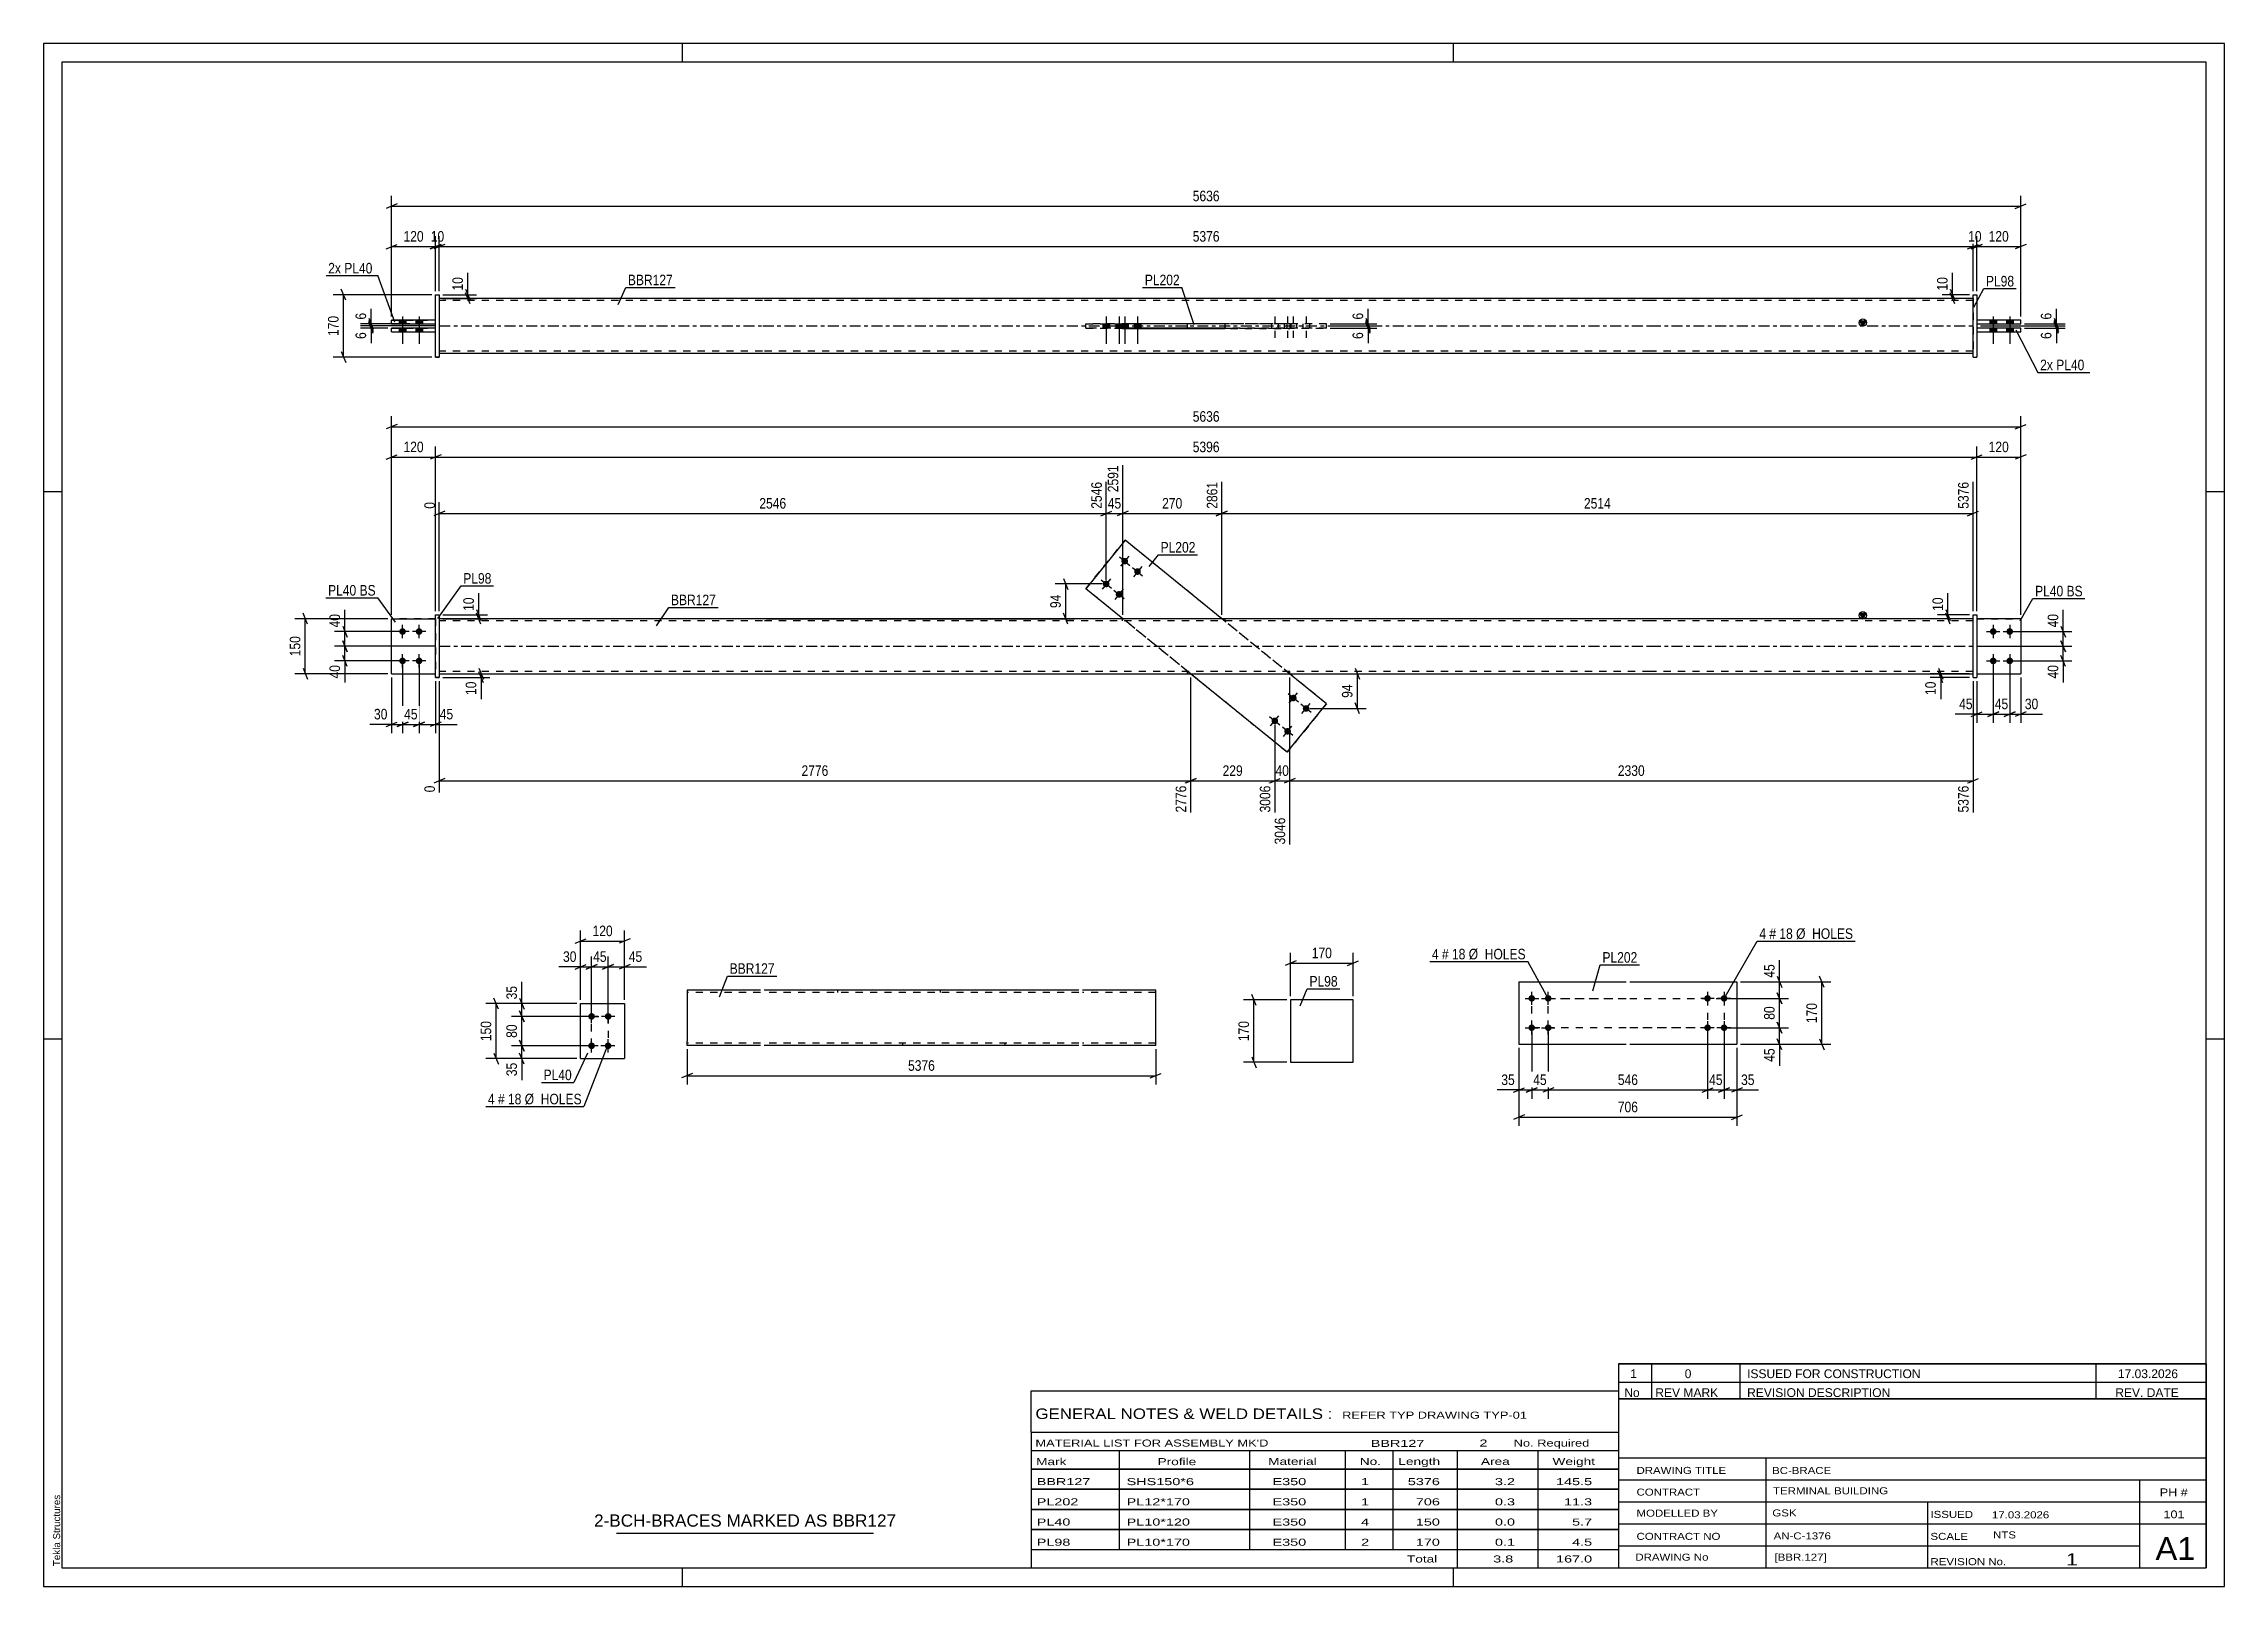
# Model space of a CAD drawing. Header units: millimetres. Extents: x 0 to 594, y 0 to 420.
import ezdxf

# ---------------------------------------------------------------- set-up
doc = ezdxf.new("R2010")
doc.units = ezdxf.units.MM
doc.linetypes.add('DXK_LINE_DOT2', pattern=[3.9198, 1.9599, -1.9599])
doc.linetypes.add('DXK_LINE_DOT3', pattern=[5.9187, 2.979, -0.9799, 0.9799, -0.9799])
doc.styles.add('Arial', font='ARIAL.TTF', dxfattribs={"height": 0.2})
doc.styles.add('Arial Narrow', font='ARIALN.TTF', dxfattribs={"height": 0.2})

# ---------------------------------------------------------------- blocks, each defined once
blk = doc.blocks.new('Unknown-580610623-1130')
at = {"color": 5, "linetype": 'Continuous'}
for p, q in [((594, 420), (0, 420)), ((0, 420), (0, 0)), ((174, 415), (174, 420)), ((384, 415), (384, 420)), ((594, 0), (594, 420)), ((589, 415), (5, 415)), ((5, 415), (5, 5)), ((589, 5), (589, 415)), ((5, 298), (0, 298)), ((594, 298), (589, 298)), ((5, 149), (0, 149)), ((594, 149), (589, 149)), ((0, 0), (594, 0)), ((5, 5), (589, 5)), ((174, 0), (174, 5)), ((384, 0), (384, 5))]:
    blk.add_line(p, q, dxfattribs=at)
at = {"color": 174, "linetype": 'Continuous', "style": 'Arial'}
blk.add_text('Tekla Structures', height=1.9102, rotation=90, dxfattribs=at).set_placement((4.5, 5.5))
blk = doc.blocks.new('Part-580610623-2167 - 2161')
at = {"color": 2, "linetype": 'Continuous'}
for p, q in [((146.26, 143.67), (146.26, 158.67)), ((146.26, 158.67), (158.26, 158.67)), ((158.26, 158.67), (158.26, 143.67)), ((146.26, 143.67), (146.26, 143.67)), ((146.26, 143.67), (158.26, 143.67)), ((158.26, 143.67), (158.26, 143.67))]:
    blk.add_line(p, q, dxfattribs=at)
at = {"color": 7, "linetype": 'DXK_LINE_DOT2'}
for p, q in [((146.26, 158.67), (158.26, 158.67)), ((146.26, 143.67), (158.26, 143.67))]:
    blk.add_line(p, q, dxfattribs=at)
blk = doc.blocks.new('Bolt-580610623-2200 - 2161')
at = {"linetype": 'Continuous'}
for points in [[(149.26, 156.07), (149.45, 156.05), (149.63, 155.99), (149.79, 155.9), (149.93, 155.77), (150.04, 155.62), (150.12, 155.45), (150.16, 155.27), (150.16, 155.08), (150.12, 154.89), (150.04, 154.72), (149.93, 154.57), (149.79, 154.44), (149.63, 154.35), (149.45, 154.29), (149.26, 154.27), (149.08, 154.29), (148.9, 154.35), (148.73, 154.44), (148.59, 154.57), (148.48, 154.72), (148.41, 154.89), (148.37, 155.08), (148.37, 155.27), (148.41, 155.45), (148.48, 155.62), (148.59, 155.77), (148.73, 155.9), (148.9, 155.99), (149.08, 156.05)], [(153.76, 156.07), (153.95, 156.05), (154.13, 155.99), (154.29, 155.9), (154.43, 155.77), (154.54, 155.62), (154.62, 155.45), (154.66, 155.27), (154.66, 155.08), (154.62, 154.89), (154.54, 154.72), (154.43, 154.57), (154.29, 154.44), (154.13, 154.35), (153.95, 154.29), (153.76, 154.27), (153.58, 154.29), (153.4, 154.35), (153.23, 154.44), (153.09, 154.57), (152.98, 154.72), (152.91, 154.89), (152.87, 155.08), (152.87, 155.27), (152.91, 155.45), (152.98, 155.62), (153.09, 155.77), (153.23, 155.9), (153.4, 155.99), (153.58, 156.05)], [(149.26, 148.07), (149.45, 148.05), (149.63, 147.99), (149.79, 147.9), (149.93, 147.77), (150.04, 147.62), (150.12, 147.45), (150.16, 147.27), (150.16, 147.08), (150.12, 146.89), (150.04, 146.72), (149.93, 146.57), (149.79, 146.44), (149.63, 146.35), (149.45, 146.29), (149.26, 146.27), (149.08, 146.29), (148.9, 146.35), (148.73, 146.44), (148.59, 146.57), (148.48, 146.72), (148.41, 146.89), (148.37, 147.08), (148.37, 147.27), (148.41, 147.45), (148.48, 147.62), (148.59, 147.77), (148.73, 147.9), (148.9, 147.99), (149.08, 148.05)], [(153.76, 148.07), (153.95, 148.05), (154.13, 147.99), (154.29, 147.9), (154.43, 147.77), (154.54, 147.62), (154.62, 147.45), (154.66, 147.27), (154.66, 147.08), (154.62, 146.89), (154.54, 146.72), (154.43, 146.57), (154.29, 146.44), (154.13, 146.35), (153.95, 146.29), (153.76, 146.27), (153.58, 146.29), (153.4, 146.35), (153.23, 146.44), (153.09, 146.57), (152.98, 146.72), (152.91, 146.89), (152.87, 147.08), (152.87, 147.27), (152.91, 147.45), (152.98, 147.62), (153.09, 147.77), (153.23, 147.9), (153.4, 147.99), (153.58, 148.05)]]:
    blk.add_hatch(color=1, dxfattribs=at).paths.add_polyline_path(points)
at = {"color": 1, "linetype": 'Continuous'}
for p, q in [((151.06, 155.17), (147.46, 155.17)), ((149.26, 153.37), (149.26, 156.97)), ((155.56, 155.17), (151.96, 155.17)), ((153.76, 153.37), (153.76, 156.97)), ((149.26, 145.37), (149.26, 148.97)), ((153.76, 145.37), (153.76, 148.97)), ((151.06, 147.17), (147.46, 147.17)), ((155.56, 147.17), (151.96, 147.17))]:
    blk.add_line(p, q, dxfattribs=at)
blk = doc.blocks.new('Part-580610623-1695 - 1673')
at = {"color": 2, "linetype": 'Continuous'}
for p, q in [((538.53, 263.45), (526.53, 263.45)), ((538.53, 263.45), (538.53, 263.45)), ((538.53, 263.45), (538.53, 248.45)), ((526.53, 248.45), (538.53, 248.45))]:
    blk.add_line(p, q, dxfattribs=at)
at = {"color": 7, "linetype": 'DXK_LINE_DOT2'}
for p, q in [((526.53, 263.45), (538.53, 263.45)), ((526.53, 263.45), (526.53, 263.45)), ((526.53, 263.45), (526.53, 248.45)), ((526.53, 248.45), (538.53, 248.45))]:
    blk.add_line(p, q, dxfattribs=at)
blk = doc.blocks.new('Part-580610623-1679 - 1673')
at = {"color": 7, "linetype": 'DXK_LINE_DOT2'}
for p, q in [((94.78, 248.45), (94.78, 263.45)), ((94.78, 263.45), (106.78, 263.45)), ((106.78, 263.45), (94.78, 263.45)), ((106.78, 263.45), (106.78, 248.45)), ((94.78, 248.45), (94.78, 248.45)), ((94.78, 248.45), (106.78, 248.45)), ((94.78, 248.45), (106.78, 248.45)), ((106.78, 248.45), (106.78, 248.45))]:
    blk.add_line(p, q, dxfattribs=at)
blk = doc.blocks.new('Part-580610623-1700 - 1673')
at = {"linetype": 'Continuous'}
blk.add_hatch(color=2, dxfattribs=at).paths.add_polyline_path([(495.53, 263.45), (494.73, 264.85), (496.33, 264.85)])
at = {"color": 2, "linetype": 'Continuous'}
for p, q in [((195.78, 263.45), (107.78, 263.45)), ((437.43, 263.45), (195.88, 263.45)), ((525.53, 263.45), (437.53, 263.45)), ((495.53, 263.45), (494.73, 264.85)), ((494.73, 264.85), (496.33, 264.85)), ((496.33, 264.85), (495.53, 263.45)), ((107.78, 248.45), (195.78, 248.45)), ((195.88, 248.45), (437.43, 248.45)), ((437.53, 248.45), (525.53, 248.45))]:
    blk.add_line(p, q, dxfattribs=at)
at = {"color": 7, "linetype": 'DXK_LINE_DOT2'}
for p, q in [((107.78, 263.45), (107.78, 248.45)), ((195.78, 262.85), (107.78, 262.85)), ((437.43, 262.85), (195.88, 262.85)), ((293.82, 263.45), (293.82, 262.85)), ((321.74, 263.45), (321.74, 262.85)), ((525.53, 262.85), (437.53, 262.85)), ((525.53, 248.45), (525.53, 263.45)), ((195.78, 249.05), (107.78, 249.05)), ((437.43, 249.05), (195.88, 249.05)), ((311.57, 248.45), (311.57, 249.05)), ((339.48, 248.45), (339.48, 249.05)), ((525.53, 249.05), (437.53, 249.05))]:
    blk.add_line(p, q, dxfattribs=at)
at = {"color": 7, "linetype": 'DXK_LINE_DOT3'}
for p, q in [((107.78, 255.95), (195.78, 255.95)), ((195.88, 255.95), (437.43, 255.95)), ((437.53, 255.95), (525.53, 255.95))]:
    blk.add_line(p, q, dxfattribs=at)
at = {"color": 2, "linetype": 'Continuous'}
blk.add_circle((495.53, 264.35), 1, dxfattribs=at)
blk = doc.blocks.new('Part-580610623-1684 - 1673')
at = {"color": 2, "linetype": 'Continuous'}
for p, q in [((94.78, 248.45), (94.78, 263.45)), ((94.78, 263.45), (106.78, 263.45)), ((94.78, 248.45), (94.78, 248.45)), ((94.78, 248.45), (106.78, 248.45))]:
    blk.add_line(p, q, dxfattribs=at)
at = {"color": 7, "linetype": 'DXK_LINE_DOT2'}
for p, q in [((106.78, 263.45), (94.78, 263.45)), ((106.78, 263.45), (106.78, 248.45)), ((94.78, 248.45), (94.78, 248.45)), ((94.78, 248.45), (106.78, 248.45)), ((106.78, 248.45), (106.78, 248.45))]:
    blk.add_line(p, q, dxfattribs=at)
blk = doc.blocks.new('Part-580610623-1685 - 1673')
at = {"color": 2, "linetype": 'Continuous'}
for p, q in [((525.53, 264.45), (526.53, 264.45)), ((525.53, 247.45), (525.53, 264.45)), ((526.53, 264.45), (526.53, 247.45)), ((525.53, 247.45), (525.53, 247.45)), ((525.53, 247.45), (526.53, 247.45))]:
    blk.add_line(p, q, dxfattribs=at)
at = {"color": 7, "linetype": 'DXK_LINE_DOT2'}
for p, q in [((525.53, 264.45), (526.53, 264.45)), ((525.53, 247.45), (526.53, 247.45))]:
    blk.add_line(p, q, dxfattribs=at)
blk = doc.blocks.new('Part-580610623-1690 - 1673')
at = {"color": 7, "linetype": 'DXK_LINE_DOT2'}
for p, q in [((526.53, 263.45), (538.53, 263.45)), ((538.53, 263.45), (526.53, 263.45)), ((526.53, 263.45), (526.53, 263.45)), ((526.53, 263.45), (526.53, 248.45)), ((538.53, 263.45), (538.53, 263.45)), ((538.53, 263.45), (538.53, 248.45)), ((526.53, 248.45), (538.53, 248.45)), ((526.53, 248.45), (538.53, 248.45))]:
    blk.add_line(p, q, dxfattribs=at)
blk = doc.blocks.new('Bolt-580610623-1706 - 1673')
at = {"linetype": 'Continuous'}
for points in [[(295.04, 279.8), (295.17, 279.67), (295.27, 279.51), (295.34, 279.34), (295.37, 279.15), (295.36, 278.96), (295.31, 278.78), (295.22, 278.61), (295.11, 278.47), (294.96, 278.35), (294.79, 278.26), (294.61, 278.21), (294.42, 278.2), (294.24, 278.23), (294.06, 278.3), (293.9, 278.4), (293.77, 278.54), (293.67, 278.7), (293.6, 278.87), (293.57, 279.06), (293.58, 279.25), (293.63, 279.43), (293.72, 279.59), (293.83, 279.74), (293.98, 279.86), (294.15, 279.94), (294.33, 279.99), (294.52, 280), (294.7, 279.97), (294.88, 279.91)], [(290, 273.59), (290.13, 273.46), (290.23, 273.3), (290.3, 273.12), (290.33, 272.94), (290.32, 272.75), (290.27, 272.57), (290.18, 272.4), (290.06, 272.25), (289.92, 272.14), (289.75, 272.05), (289.57, 272), (289.38, 271.99), (289.19, 272.02), (289.02, 272.09), (288.86, 272.19), (288.73, 272.33), (288.63, 272.48), (288.56, 272.66), (288.53, 272.85), (288.54, 273.03), (288.59, 273.22), (288.67, 273.38), (288.79, 273.53), (288.94, 273.65), (289.11, 273.73), (289.29, 273.78), (289.48, 273.79), (289.66, 273.76), (289.84, 273.69)], [(298.53, 276.97), (298.66, 276.83), (298.77, 276.68), (298.83, 276.5), (298.86, 276.31), (298.85, 276.13), (298.8, 275.94), (298.72, 275.78), (298.6, 275.63), (298.45, 275.51), (298.29, 275.43), (298.1, 275.38), (297.92, 275.37), (297.73, 275.4), (297.55, 275.47), (297.4, 275.57), (297.26, 275.7), (297.16, 275.86), (297.09, 276.04), (297.07, 276.22), (297.08, 276.41), (297.12, 276.59), (297.21, 276.76), (297.33, 276.9), (297.47, 277.02), (297.64, 277.11), (297.82, 277.16), (298.01, 277.17), (298.2, 277.14), (298.37, 277.07)], [(293.49, 270.75), (293.62, 270.62), (293.73, 270.46), (293.79, 270.29), (293.82, 270.1), (293.81, 269.91), (293.76, 269.73), (293.68, 269.57), (293.56, 269.42), (293.41, 269.3), (293.24, 269.22), (293.06, 269.17), (292.87, 269.16), (292.69, 269.19), (292.51, 269.25), (292.36, 269.36), (292.22, 269.49), (292.12, 269.65), (292.05, 269.82), (292.02, 270.01), (292.03, 270.2), (292.08, 270.38), (292.17, 270.55), (292.29, 270.69), (292.43, 270.81), (292.6, 270.9), (292.78, 270.95), (292.97, 270.95), (293.16, 270.93), (293.33, 270.86)]]:
    blk.add_hatch(color=1, dxfattribs=at).paths.add_polyline_path(points)
at = {"color": 1, "linetype": 'Continuous'}
for p, q in [((293.07, 280.24), (295.87, 277.97)), ((295.6, 280.5), (293.34, 277.71)), ((288.03, 274.03), (290.83, 271.76)), ((290.56, 274.29), (288.29, 271.49)), ((296.57, 277.4), (299.36, 275.13)), ((299.1, 277.67), (296.83, 274.87)), ((291.53, 271.19), (294.32, 268.92)), ((294.06, 271.45), (291.79, 268.66))]:
    blk.add_line(p, q, dxfattribs=at)
blk = doc.blocks.new('Bolt-580610623-1707 - 1673')
at = {"linetype": 'Continuous'}
for points in [[(339.82, 241.14), (339.69, 241.27), (339.58, 241.43), (339.52, 241.61), (339.49, 241.79), (339.5, 241.98), (339.55, 242.16), (339.63, 242.33), (339.75, 242.48), (339.9, 242.59), (340.06, 242.68), (340.25, 242.73), (340.43, 242.74), (340.62, 242.71), (340.8, 242.64), (340.95, 242.54), (341.09, 242.41), (341.19, 242.25), (341.26, 242.07), (341.28, 241.89), (341.27, 241.7), (341.23, 241.52), (341.14, 241.35), (341.02, 241.2), (340.88, 241.08), (340.71, 241), (340.53, 240.95), (340.34, 240.94), (340.15, 240.97), (339.98, 241.04)], [(343.31, 238.3), (343.18, 238.44), (343.08, 238.6), (343.01, 238.77), (342.98, 238.96), (342.99, 239.15), (343.04, 239.33), (343.13, 239.49), (343.24, 239.64), (343.39, 239.76), (343.56, 239.84), (343.74, 239.89), (343.93, 239.9), (344.11, 239.87), (344.29, 239.81), (344.45, 239.7), (344.58, 239.57), (344.68, 239.41), (344.75, 239.24), (344.78, 239.05), (344.77, 238.86), (344.72, 238.68), (344.63, 238.51), (344.52, 238.37), (344.37, 238.25), (344.2, 238.16), (344.02, 238.11), (343.83, 238.1), (343.65, 238.13), (343.47, 238.2)], [(334.78, 234.93), (334.64, 235.06), (334.54, 235.22), (334.48, 235.4), (334.45, 235.58), (334.46, 235.77), (334.51, 235.95), (334.59, 236.12), (334.71, 236.26), (334.86, 236.38), (335.02, 236.47), (335.21, 236.52), (335.39, 236.53), (335.58, 236.5), (335.75, 236.43), (335.91, 236.33), (336.04, 236.19), (336.15, 236.04), (336.21, 235.86), (336.24, 235.67), (336.23, 235.49), (336.18, 235.3), (336.1, 235.14), (335.98, 234.99), (335.83, 234.87), (335.67, 234.79), (335.48, 234.74), (335.3, 234.73), (335.11, 234.76), (334.94, 234.83)], [(338.27, 232.09), (338.14, 232.23), (338.04, 232.38), (337.97, 232.56), (337.94, 232.75), (337.95, 232.93), (338, 233.12), (338.08, 233.28), (338.2, 233.43), (338.35, 233.55), (338.52, 233.63), (338.7, 233.68), (338.89, 233.69), (339.07, 233.66), (339.25, 233.59), (339.41, 233.49), (339.54, 233.36), (339.64, 233.2), (339.71, 233.02), (339.74, 232.84), (339.73, 232.65), (339.68, 232.47), (339.59, 232.3), (339.47, 232.15), (339.33, 232.04), (339.16, 231.95), (338.98, 231.9), (338.79, 231.89), (338.61, 231.92), (338.43, 231.99)]]:
    blk.add_hatch(color=1, dxfattribs=at).paths.add_polyline_path(points)
at = {"color": 1, "linetype": 'Continuous'}
for p, q in [((341.78, 240.71), (338.99, 242.97)), ((339.25, 240.44), (341.52, 243.24)), ((345.28, 237.87), (342.48, 240.14)), ((342.75, 237.61), (345.01, 240.4)), ((336.74, 234.49), (333.95, 236.76)), ((334.21, 234.23), (336.48, 237.03)), ((340.24, 231.66), (337.44, 233.93)), ((337.7, 231.39), (339.97, 234.19))]:
    blk.add_line(p, q, dxfattribs=at)
blk = doc.blocks.new('Bolt-580610623-1709 - 1673')
at = {"linetype": 'Continuous'}
for points in [[(97.78, 259.05), (97.59, 259.07), (97.41, 259.13), (97.25, 259.22), (97.11, 259.35), (97, 259.5), (96.92, 259.67), (96.88, 259.85), (96.88, 260.04), (96.92, 260.23), (97, 260.4), (97.11, 260.55), (97.25, 260.68), (97.41, 260.77), (97.59, 260.83), (97.78, 260.85), (97.96, 260.83), (98.14, 260.77), (98.3, 260.68), (98.44, 260.55), (98.55, 260.4), (98.63, 260.23), (98.67, 260.04), (98.67, 259.85), (98.63, 259.67), (98.55, 259.5), (98.44, 259.35), (98.3, 259.22), (98.14, 259.13), (97.96, 259.07)], [(102.28, 259.05), (102.09, 259.07), (101.91, 259.13), (101.75, 259.22), (101.61, 259.35), (101.5, 259.5), (101.42, 259.67), (101.38, 259.85), (101.38, 260.04), (101.42, 260.23), (101.5, 260.4), (101.61, 260.55), (101.75, 260.68), (101.91, 260.77), (102.09, 260.83), (102.28, 260.85), (102.46, 260.83), (102.64, 260.77), (102.8, 260.68), (102.94, 260.55), (103.05, 260.4), (103.13, 260.23), (103.17, 260.04), (103.17, 259.85), (103.13, 259.67), (103.05, 259.5), (102.94, 259.35), (102.8, 259.22), (102.64, 259.13), (102.46, 259.07)], [(97.78, 251.05), (97.59, 251.07), (97.41, 251.13), (97.25, 251.22), (97.11, 251.35), (97, 251.5), (96.92, 251.67), (96.88, 251.85), (96.88, 252.04), (96.92, 252.23), (97, 252.4), (97.11, 252.55), (97.25, 252.68), (97.41, 252.77), (97.59, 252.83), (97.78, 252.85), (97.96, 252.83), (98.14, 252.77), (98.3, 252.68), (98.44, 252.55), (98.55, 252.4), (98.63, 252.23), (98.67, 252.04), (98.67, 251.85), (98.63, 251.67), (98.55, 251.5), (98.44, 251.35), (98.3, 251.22), (98.14, 251.13), (97.96, 251.07)], [(102.28, 251.05), (102.09, 251.07), (101.91, 251.13), (101.75, 251.22), (101.61, 251.35), (101.5, 251.5), (101.42, 251.67), (101.38, 251.85), (101.38, 252.04), (101.42, 252.23), (101.5, 252.4), (101.61, 252.55), (101.75, 252.68), (101.91, 252.77), (102.09, 252.83), (102.28, 252.85), (102.46, 252.83), (102.64, 252.77), (102.8, 252.68), (102.94, 252.55), (103.05, 252.4), (103.13, 252.23), (103.17, 252.04), (103.17, 251.85), (103.13, 251.67), (103.05, 251.5), (102.94, 251.35), (102.8, 251.22), (102.64, 251.13), (102.46, 251.07)]]:
    blk.add_hatch(color=1, dxfattribs=at).paths.add_polyline_path(points)
at = {"color": 1, "linetype": 'Continuous'}
for p, q in [((97.78, 258.15), (97.78, 261.75)), ((102.28, 258.15), (102.28, 261.75)), ((99.58, 259.95), (95.98, 259.95)), ((104.08, 259.95), (100.48, 259.95)), ((99.58, 251.95), (95.98, 251.95)), ((97.78, 250.15), (97.78, 253.75)), ((104.08, 251.95), (100.48, 251.95)), ((102.28, 250.15), (102.28, 253.75))]:
    blk.add_line(p, q, dxfattribs=at)
blk = doc.blocks.new('Bolt-580610623-1710 - 1673')
at = {"linetype": 'Continuous'}
for points in [[(531.03, 260.85), (531.22, 260.83), (531.4, 260.77), (531.56, 260.68), (531.7, 260.55), (531.81, 260.4), (531.89, 260.23), (531.93, 260.04), (531.93, 259.85), (531.89, 259.67), (531.81, 259.5), (531.7, 259.35), (531.56, 259.22), (531.4, 259.13), (531.22, 259.07), (531.03, 259.05), (530.85, 259.07), (530.67, 259.13), (530.5, 259.22), (530.36, 259.35), (530.25, 259.5), (530.18, 259.67), (530.14, 259.85), (530.14, 260.04), (530.18, 260.23), (530.25, 260.4), (530.36, 260.55), (530.5, 260.68), (530.67, 260.77), (530.85, 260.83)], [(535.53, 260.85), (535.72, 260.83), (535.9, 260.77), (536.06, 260.68), (536.2, 260.55), (536.31, 260.4), (536.39, 260.23), (536.43, 260.04), (536.43, 259.85), (536.39, 259.67), (536.31, 259.5), (536.2, 259.35), (536.06, 259.22), (535.9, 259.13), (535.72, 259.07), (535.53, 259.05), (535.35, 259.07), (535.17, 259.13), (535, 259.22), (534.86, 259.35), (534.75, 259.5), (534.68, 259.67), (534.64, 259.85), (534.64, 260.04), (534.68, 260.23), (534.75, 260.4), (534.86, 260.55), (535, 260.68), (535.17, 260.77), (535.35, 260.83)], [(531.03, 252.85), (531.22, 252.83), (531.4, 252.77), (531.56, 252.68), (531.7, 252.55), (531.81, 252.4), (531.89, 252.23), (531.93, 252.04), (531.93, 251.85), (531.89, 251.67), (531.81, 251.5), (531.7, 251.35), (531.56, 251.22), (531.4, 251.13), (531.22, 251.07), (531.03, 251.05), (530.85, 251.07), (530.67, 251.13), (530.5, 251.22), (530.36, 251.35), (530.25, 251.5), (530.18, 251.67), (530.14, 251.85), (530.14, 252.04), (530.18, 252.23), (530.25, 252.4), (530.36, 252.55), (530.5, 252.68), (530.67, 252.77), (530.85, 252.83)], [(535.53, 252.85), (535.72, 252.83), (535.9, 252.77), (536.06, 252.68), (536.2, 252.55), (536.31, 252.4), (536.39, 252.23), (536.43, 252.04), (536.43, 251.85), (536.39, 251.67), (536.31, 251.5), (536.2, 251.35), (536.06, 251.22), (535.9, 251.13), (535.72, 251.07), (535.53, 251.05), (535.35, 251.07), (535.17, 251.13), (535, 251.22), (534.86, 251.35), (534.75, 251.5), (534.68, 251.67), (534.64, 251.85), (534.64, 252.04), (534.68, 252.23), (534.75, 252.4), (534.86, 252.55), (535, 252.68), (535.17, 252.77), (535.35, 252.83)]]:
    blk.add_hatch(color=1, dxfattribs=at).paths.add_polyline_path(points)
at = {"color": 1, "linetype": 'Continuous'}
for p, q in [((531.03, 261.75), (531.03, 258.15)), ((535.53, 261.75), (535.53, 258.15)), ((529.23, 259.95), (532.83, 259.95)), ((533.73, 259.95), (537.33, 259.95)), ((529.23, 251.95), (532.83, 251.95)), ((531.03, 253.75), (531.03, 250.15)), ((533.73, 251.95), (537.33, 251.95)), ((535.53, 253.75), (535.53, 250.15))]:
    blk.add_line(p, q, dxfattribs=at)
blk = doc.blocks.new('Part-580610623-1715 - 1673')
at = {"color": 2, "linetype": 'Continuous'}
for p, q in [((294.59, 284.8), (283.88, 271.6)), ((294.59, 284.8), (294.59, 284.8)), ((320.9, 263.45), (294.59, 284.8)), ((293.92, 263.45), (283.88, 271.6)), ((283.88, 271.6), (283.88, 271.6)), ((338.72, 227.09), (312.41, 248.45)), ((349.43, 240.29), (339.38, 248.45)), ((338.72, 227.09), (349.43, 240.29)), ((349.43, 240.29), (349.43, 240.29)), ((338.72, 227.09), (338.72, 227.09))]:
    blk.add_line(p, q, dxfattribs=at)
at = {"color": 7, "linetype": 'DXK_LINE_DOT2'}
for p, q in [((283.88, 271.6), (294.59, 284.8)), ((349.43, 240.29), (294.59, 284.8)), ((338.72, 227.09), (283.88, 271.6)), ((312.41, 248.45), (293.92, 263.45)), ((339.38, 248.45), (320.9, 263.45)), ((349.43, 240.29), (338.72, 227.09))]:
    blk.add_line(p, q, dxfattribs=at)
blk = doc.blocks.new('Part-580610623-1720 - 1673')
at = {"color": 2, "linetype": 'Continuous'}
for p, q in [((106.78, 264.45), (107.78, 264.45)), ((106.78, 247.45), (106.78, 264.45)), ((107.78, 264.45), (107.78, 264.45)), ((107.78, 264.45), (107.78, 247.45)), ((106.78, 247.45), (107.78, 247.45))]:
    blk.add_line(p, q, dxfattribs=at)
at = {"color": 7, "linetype": 'DXK_LINE_DOT2'}
for p, q in [((106.78, 264.45), (107.78, 264.45)), ((107.78, 247.45), (106.78, 247.45)), ((106.78, 247.45), (106.78, 247.45)), ((107.78, 247.45), (107.78, 247.45))]:
    blk.add_line(p, q, dxfattribs=at)
blk = doc.blocks.new('Part-580610623-1418 - 1367')
at = {"color": 2, "linetype": 'Continuous'}
for p, q in [((94.78, 341.55), (94.78, 342.55)), ((106.78, 342.55), (94.78, 342.55)), ((94.78, 341.55), (94.78, 341.55)), ((94.78, 341.55), (106.78, 341.55))]:
    blk.add_line(p, q, dxfattribs=at)
at = {"color": 7, "linetype": 'DXK_LINE_DOT2'}
for p, q in [((94.78, 342.55), (106.78, 342.55)), ((94.78, 341.55), (106.78, 341.55)), ((106.78, 341.55), (106.78, 342.55))]:
    blk.add_line(p, q, dxfattribs=at)
blk = doc.blocks.new('Bolt-580610623-1370 - 1367')
at = {"linetype": 'Continuous'}
for points in [[(96.88, 343.75), (98.68, 343.75), (98.68, 344.75), (96.88, 344.75)], [(96.88, 343.75), (98.68, 343.75), (98.68, 344.75), (96.88, 344.75)], [(101.38, 343.75), (103.18, 343.75), (103.18, 344.75), (101.38, 344.75)], [(101.38, 343.75), (103.18, 343.75), (103.18, 344.75), (101.38, 344.75)], [(96.88, 341.55), (98.68, 341.55), (98.68, 342.55), (96.88, 342.55)], [(96.88, 341.55), (98.68, 341.55), (98.68, 342.55), (96.88, 342.55)], [(101.38, 341.55), (103.18, 341.55), (103.18, 342.55), (101.38, 342.55)], [(101.38, 341.55), (103.18, 341.55), (103.18, 342.55), (101.38, 342.55)]]:
    blk.add_hatch(color=1, dxfattribs=at).paths.add_polyline_path(points)
at = {"color": 1, "linetype": 'Continuous'}
for p, q in [((96.88, 344.75), (96.88, 343.75)), ((96.88, 344.75), (96.88, 343.75)), ((97.78, 345.75), (97.78, 338.25)), ((97.78, 345.75), (97.78, 338.25)), ((98.68, 344.75), (98.68, 343.75)), ((98.68, 344.75), (98.68, 343.75)), ((101.38, 344.75), (101.38, 343.75)), ((101.38, 344.75), (101.38, 343.75)), ((102.28, 345.75), (102.28, 338.25)), ((102.28, 345.75), (102.28, 338.25)), ((103.18, 344.75), (103.18, 343.75)), ((103.18, 344.75), (103.18, 343.75)), ((96.88, 342.55), (96.88, 341.55)), ((96.88, 342.55), (96.88, 341.55)), ((98.68, 342.55), (98.68, 341.55)), ((98.68, 342.55), (98.68, 341.55)), ((101.38, 342.55), (101.38, 341.55)), ((101.38, 342.55), (101.38, 341.55)), ((103.18, 342.55), (103.18, 341.55)), ((103.18, 342.55), (103.18, 341.55))]:
    blk.add_line(p, q, dxfattribs=at)
blk = doc.blocks.new('Bolt-580610623-1435 - 1367')
at = {"color": 1, "linetype": 'DXK_LINE_DOT2'}
for p, q in [((335.34, 345.75), (335.34, 338.25)), ((338.84, 345.75), (338.84, 338.25)), ((340.39, 345.75), (340.39, 338.25)), ((343.88, 345.75), (343.88, 338.25)), ((334.44, 343.75), (334.44, 342.55)), ((336.24, 343.75), (336.24, 342.55)), ((337.94, 343.75), (337.94, 342.55)), ((339.49, 343.75), (339.49, 342.55)), ((339.74, 343.75), (339.74, 342.55)), ((341.29, 343.75), (341.29, 342.55)), ((342.98, 343.75), (342.98, 342.55)), ((344.78, 343.75), (344.78, 342.55))]:
    blk.add_line(p, q, dxfattribs=at)
blk = doc.blocks.new('Bolt-580610623-1371 - 1367')
at = {"linetype": 'Continuous'}
for points in [[(531.93, 344.75), (530.13, 344.75), (530.13, 343.75), (531.93, 343.75)], [(531.93, 344.75), (530.13, 344.75), (530.13, 343.75), (531.93, 343.75)], [(536.43, 344.75), (534.63, 344.75), (534.63, 343.75), (536.43, 343.75)], [(536.43, 344.75), (534.63, 344.75), (534.63, 343.75), (536.43, 343.75)], [(531.93, 342.55), (530.13, 342.55), (530.13, 341.55), (531.93, 341.55)], [(531.93, 342.55), (530.13, 342.55), (530.13, 341.55), (531.93, 341.55)], [(536.43, 342.55), (534.63, 342.55), (534.63, 341.55), (536.43, 341.55)], [(536.43, 342.55), (534.63, 342.55), (534.63, 341.55), (536.43, 341.55)]]:
    blk.add_hatch(color=1, dxfattribs=at).paths.add_polyline_path(points)
at = {"color": 1, "linetype": 'Continuous'}
for p, q in [((530.13, 344.75), (530.13, 343.75)), ((530.13, 344.75), (530.13, 343.75)), ((531.03, 345.75), (531.03, 338.25)), ((531.03, 345.75), (531.03, 338.25)), ((531.93, 344.75), (531.93, 343.75)), ((531.93, 344.75), (531.93, 343.75)), ((534.63, 344.75), (534.63, 343.75)), ((534.63, 344.75), (534.63, 343.75)), ((535.53, 345.75), (535.53, 338.25)), ((535.53, 345.75), (535.53, 338.25)), ((536.43, 344.75), (536.43, 343.75)), ((536.43, 344.75), (536.43, 343.75)), ((530.13, 342.55), (530.13, 341.55)), ((530.13, 342.55), (530.13, 341.55)), ((531.93, 342.55), (531.93, 341.55)), ((531.93, 342.55), (531.93, 341.55)), ((534.63, 342.55), (534.63, 341.55)), ((534.63, 342.55), (534.63, 341.55)), ((536.43, 342.55), (536.43, 341.55)), ((536.43, 342.55), (536.43, 341.55))]:
    blk.add_line(p, q, dxfattribs=at)
blk = doc.blocks.new('Part-580610623-1456 - 1367')
at = {"linetype": 'Continuous'}
blk.add_hatch(color=2, dxfattribs=at).paths.add_polyline_path([(495.53, 343.15), (494.73, 344.55), (496.33, 344.55)])
at = {"color": 2, "linetype": 'Continuous'}
for p, q in [((195.78, 350.65), (107.78, 350.65)), ((437.43, 350.65), (195.88, 350.65)), ((525.53, 350.65), (437.53, 350.65)), ((495.53, 343.15), (494.73, 344.55)), ((494.73, 344.55), (496.33, 344.55)), ((496.33, 344.55), (495.53, 343.15)), ((293.82, 343.85), (293.82, 343.76)), ((293.82, 343.85), (321.74, 343.85)), ((293.82, 343.85), (293.82, 343.85)), ((293.82, 342.45), (293.82, 342.56)), ((293.82, 342.45), (321.74, 342.45)), ((311.57, 343.85), (311.57, 343.75)), ((311.57, 342.45), (311.57, 342.55)), ((321.74, 343.85), (321.74, 342.45)), ((195.78, 335.65), (107.78, 335.65)), ((437.43, 335.65), (195.88, 335.65)), ((525.53, 335.65), (437.53, 335.65))]:
    blk.add_line(p, q, dxfattribs=at)
at = {"color": 7, "linetype": 'DXK_LINE_DOT2'}
for p, q in [((107.78, 350.65), (107.78, 335.65)), ((525.53, 350.65), (525.53, 335.65)), ((195.78, 350.05), (107.78, 350.05)), ((437.43, 350.05), (195.88, 350.05)), ((525.53, 350.05), (437.53, 350.05)), ((293.82, 343.85), (321.74, 343.85)), ((293.82, 343.76), (293.82, 342.56)), ((293.82, 342.45), (321.74, 342.45)), ((311.57, 343.85), (339.48, 343.85)), ((311.57, 343.85), (311.57, 343.85)), ((311.57, 343.85), (339.48, 343.85)), ((311.57, 343.75), (311.57, 343.85)), ((311.57, 342.55), (311.57, 343.75)), ((311.57, 342.45), (311.57, 342.45)), ((311.57, 342.45), (311.57, 342.45)), ((339.48, 342.45), (311.57, 342.45)), ((311.57, 342.45), (339.48, 342.45)), ((339.48, 343.85), (339.48, 342.45)), ((195.78, 336.25), (107.78, 336.25)), ((437.43, 336.25), (195.88, 336.25)), ((525.53, 336.25), (437.53, 336.25))]:
    blk.add_line(p, q, dxfattribs=at)
at = {"color": 7, "linetype": 'DXK_LINE_DOT3'}
for p, q in [((107.78, 343.15), (195.78, 343.15)), ((195.88, 343.15), (437.43, 343.15)), ((437.53, 343.15), (525.53, 343.15))]:
    blk.add_line(p, q, dxfattribs=at)
at = {"color": 2, "linetype": 'Continuous'}
blk.add_circle((495.53, 344.05), 1, dxfattribs=at)
blk = doc.blocks.new('Part-580610623-1413 - 1367')
at = {"color": 2, "linetype": 'Continuous'}
for p, q in [((94.78, 343.75), (94.78, 344.75)), ((106.78, 344.75), (94.78, 344.75)), ((94.78, 343.75), (94.78, 343.75)), ((94.78, 343.75), (106.78, 343.75))]:
    blk.add_line(p, q, dxfattribs=at)
at = {"color": 7, "linetype": 'DXK_LINE_DOT2'}
for p, q in [((94.78, 344.75), (106.78, 344.75)), ((106.78, 343.75), (106.78, 344.75)), ((94.78, 343.75), (106.78, 343.75))]:
    blk.add_line(p, q, dxfattribs=at)
blk = doc.blocks.new('Part-580610623-1461 - 1367')
at = {"color": 2, "linetype": 'Continuous'}
for p, q in [((538.53, 342.55), (526.53, 342.55)), ((526.53, 341.55), (538.53, 341.55)), ((538.53, 341.55), (538.53, 342.55))]:
    blk.add_line(p, q, dxfattribs=at)
at = {"color": 7, "linetype": 'DXK_LINE_DOT2'}
for p, q in [((526.53, 342.55), (526.53, 341.55)), ((538.53, 342.55), (526.53, 342.55)), ((526.53, 341.55), (538.53, 341.55))]:
    blk.add_line(p, q, dxfattribs=at)
blk = doc.blocks.new('Part-580610623-1397 - 1367')
at = {"color": 7, "linetype": 'DXK_LINE_DOT2'}
for p, q in [((283.88, 343.75), (294.59, 343.76)), ((338.72, 343.75), (283.88, 343.75)), ((294.59, 342.56), (283.88, 342.55)), ((283.88, 342.55), (338.72, 342.55)), ((349.43, 343.75), (321.74, 343.75)), ((349.43, 342.55), (321.74, 342.55)), ((338.72, 342.55), (338.72, 343.75)), ((349.43, 343.75), (338.72, 343.75)), ((338.72, 342.55), (349.43, 342.55)), ((349.43, 342.55), (349.43, 343.75))]:
    blk.add_line(p, q, dxfattribs=at)
at = {"color": 2, "linetype": 'Continuous'}
for p, q in [((283.88, 342.55), (283.88, 343.75)), ((294.59, 342.56), (294.59, 343.76)), ((321.74, 343.75), (294.59, 343.76)), ((321.74, 342.55), (294.59, 342.56))]:
    blk.add_line(p, q, dxfattribs=at)
blk = doc.blocks.new('Part-580610623-1398 - 1367')
at = {"color": 2, "linetype": 'Continuous'}
for p, q in [((106.78, 351.65), (107.78, 351.65)), ((106.78, 334.65), (106.78, 351.65)), ((107.78, 351.65), (107.78, 351.65)), ((107.78, 351.65), (107.78, 334.65)), ((107.78, 334.65), (106.78, 334.65)), ((106.78, 334.65), (106.78, 334.65))]:
    blk.add_line(p, q, dxfattribs=at)
at = {"color": 7, "linetype": 'DXK_LINE_DOT2'}
for p, q in [((106.78, 351.65), (107.78, 351.65)), ((106.78, 334.65), (107.78, 334.65)), ((106.78, 334.65), (106.78, 334.65))]:
    blk.add_line(p, q, dxfattribs=at)
blk = doc.blocks.new('Part-580610623-1433 - 1367')
at = {"color": 2, "linetype": 'Continuous'}
for p, q in [((525.53, 351.65), (525.53, 351.65)), ((525.53, 334.65), (525.53, 351.65)), ((525.53, 351.65), (526.53, 351.65)), ((526.53, 351.65), (526.53, 351.65)), ((526.53, 351.65), (526.53, 334.65)), ((525.53, 334.65), (526.53, 334.65)), ((525.53, 334.65), (525.53, 334.65)), ((526.53, 334.65), (526.53, 334.65))]:
    blk.add_line(p, q, dxfattribs=at)
at = {"color": 7, "linetype": 'DXK_LINE_DOT2'}
for p, q in [((525.53, 351.65), (526.53, 351.65)), ((525.53, 334.65), (526.53, 334.65)), ((526.53, 334.65), (526.53, 334.65))]:
    blk.add_line(p, q, dxfattribs=at)
blk = doc.blocks.new('Bolt-580610623-1436 - 1367')
at = {"linetype": 'Continuous'}
for points in [[(290.33, 343.75), (288.53, 343.75), (288.53, 342.55), (290.33, 342.55)], [(293.82, 343.75), (292.02, 343.75), (292.02, 342.55), (293.82, 342.55)], [(295.37, 343.75), (293.57, 343.75), (293.57, 342.55), (295.37, 342.55)], [(298.86, 343.75), (297.06, 343.75), (297.06, 342.55), (298.86, 342.55)]]:
    blk.add_hatch(color=1, dxfattribs=at).paths.add_polyline_path(points)
at = {"color": 1, "linetype": 'Continuous'}
for p, q in [((289.43, 345.75), (289.43, 338.25)), ((292.92, 345.75), (292.92, 338.25)), ((294.47, 345.75), (294.47, 338.25)), ((297.96, 345.75), (297.96, 338.25)), ((288.53, 343.75), (288.53, 342.55)), ((290.33, 343.75), (290.33, 342.55)), ((292.02, 343.75), (292.02, 342.55)), ((293.57, 343.75), (293.57, 342.55)), ((293.82, 343.75), (293.82, 342.55)), ((295.37, 343.75), (295.37, 342.55)), ((297.06, 343.75), (297.06, 342.55)), ((298.86, 343.75), (298.86, 342.55))]:
    blk.add_line(p, q, dxfattribs=at)
blk = doc.blocks.new('Part-580610623-1466 - 1367')
at = {"color": 2, "linetype": 'Continuous'}
for p, q in [((538.53, 344.75), (526.53, 344.75)), ((538.53, 343.75), (538.53, 344.75)), ((526.53, 343.75), (538.53, 343.75))]:
    blk.add_line(p, q, dxfattribs=at)
at = {"color": 7, "linetype": 'DXK_LINE_DOT2'}
for p, q in [((526.53, 344.75), (526.53, 343.75)), ((538.53, 344.75), (526.53, 344.75)), ((526.53, 343.75), (538.53, 343.75))]:
    blk.add_line(p, q, dxfattribs=at)
blk = doc.blocks.new('Bolt-580610623-2463 - 2457')
at = {"linetype": 'Continuous'}
for points in [[(405.33, 160.98, -1), (405.33, 159.18, -1)], [(409.83, 160.98, -1), (409.83, 159.18, -1)], [(405.33, 152.98, -1), (405.33, 151.18, -1)], [(409.83, 152.98, -1), (409.83, 151.18, -1)]]:
    blk.add_hatch(color=1, dxfattribs=at).paths.add_polyline_path(points)
at = {"color": 1, "linetype": 'Continuous'}
for p, q in [((405.33, 158.28), (405.33, 161.88)), ((409.83, 158.28), (409.83, 161.88)), ((403.53, 160.08), (407.13, 160.08)), ((408.03, 160.08), (411.63, 160.08)), ((403.53, 152.08), (407.13, 152.08)), ((405.33, 150.28), (405.33, 153.88)), ((408.03, 152.08), (411.63, 152.08)), ((409.83, 150.28), (409.83, 153.88))]:
    blk.add_line(p, q, dxfattribs=at)
blk = doc.blocks.new('Bolt-580610623-2468 - 2457')
at = {"linetype": 'Continuous'}
for points in [[(453.23, 159.18, -1), (453.23, 160.98, -1)], [(457.73, 159.18, -1), (457.73, 160.98, -1)], [(453.23, 151.18, -1), (453.23, 152.98, -1)], [(457.73, 151.18, -1), (457.73, 152.98, -1)]]:
    blk.add_hatch(color=1, dxfattribs=at).paths.add_polyline_path(points)
at = {"color": 1, "linetype": 'Continuous'}
for p, q in [((453.23, 161.88), (453.23, 158.28)), ((457.73, 161.88), (457.73, 158.28)), ((455.03, 160.08), (451.43, 160.08)), ((459.53, 160.08), (455.93, 160.08)), ((455.03, 152.08), (451.43, 152.08)), ((453.23, 153.88), (453.23, 150.28)), ((459.53, 152.08), (455.93, 152.08)), ((457.73, 153.88), (457.73, 150.28))]:
    blk.add_line(p, q, dxfattribs=at)
blk = doc.blocks.new('Part-580610623-2473 - 2457')
at = {"color": 2, "linetype": 'Continuous'}
for p, q in [((401.83, 164.58), (401.83, 147.58)), ((401.83, 164.58), (431.03, 164.58)), ((432.03, 164.58), (461.23, 164.58)), ((461.23, 164.58), (461.23, 147.58)), ((401.83, 147.58), (431.03, 147.58)), ((432.03, 147.58), (461.23, 147.58))]:
    blk.add_line(p, q, dxfattribs=at)
blk = doc.blocks.new('Part-580610623-2404 - 2398')
at = {"color": 2, "linetype": 'Continuous'}
for p, q in [((356.66, 159.67), (339.66, 159.67)), ((339.66, 159.67), (339.66, 142.67)), ((356.66, 142.67), (356.66, 159.67)), ((339.66, 142.67), (356.66, 142.67))]:
    blk.add_line(p, q, dxfattribs=at)
blk = doc.blocks.new('Part-580610623-2436 - 2428')
at = {"color": 2, "linetype": 'Continuous'}
for p, q in [((195.27, 162.27), (175.27, 162.27)), ((175.27, 162.27), (175.27, 148.47)), ((281.93, 162.27), (196.27, 162.27)), ((302.93, 162.27), (282.93, 162.27)), ((302.93, 147.27), (302.93, 162.27)), ((175.27, 147.62), (175.27, 148.47)), ((175.27, 147.36), (175.27, 147.62)), ((175.27, 147.27), (175.27, 147.36)), ((195.27, 147.27), (175.27, 147.27)), ((281.93, 147.27), (196.27, 147.27)), ((302.93, 147.27), (282.93, 147.27))]:
    blk.add_line(p, q, dxfattribs=at)
at = {"color": 7, "linetype": 'DXK_LINE_DOT2'}
for p, q in [((195.27, 161.67), (175.27, 161.67)), ((281.93, 161.67), (196.27, 161.67)), ((216.27, 162.27), (216.27, 161.67)), ((244.19, 162.27), (244.19, 161.67)), ((302.93, 161.67), (282.93, 161.67)), ((175.27, 148.01), (175.27, 148.47)), ((175.27, 147.62), (175.27, 148.24)), ((175.27, 147.87), (175.27, 147.92)), ((175.27, 147.87), (175.27, 147.92)), ((195.27, 147.87), (175.27, 147.87)), ((175.27, 147.27), (175.27, 147.27)), ((281.93, 147.87), (196.27, 147.87)), ((234.02, 147.27), (234.02, 147.87)), ((261.93, 147.27), (261.93, 147.87)), ((302.93, 147.87), (282.93, 147.87)), ((302.93, 147.87), (302.93, 147.92))]:
    blk.add_line(p, q, dxfattribs=at)
blk = doc.blocks.new('Rectangle-580610623-2384 - 2161')
at = {"color": 1, "linetype": 'DXK_LINE_DOT2'}
blk.add_lwpolyline([(149.26, 155.17), (153.76, 155.17), (153.76, 147.17), (149.26, 147.17), (149.26, 155.17)], close=True, dxfattribs=at)
blk = doc.blocks.new('Rectangle-580610623-2559 - 2457')
at = {"color": 1, "linetype": 'DXK_LINE_DOT2'}
for p, q in [((405.33, 160.08), (431.03, 160.08)), ((405.33, 152.08), (405.33, 160.08)), ((432.03, 160.08), (457.73, 160.08)), ((457.73, 160.08), (457.73, 152.08)), ((431.03, 152.08), (405.33, 152.08)), ((457.73, 152.08), (432.03, 152.08))]:
    blk.add_line(p, q, dxfattribs=at)
blk = doc.blocks.new('Rectangle-580610623-2549 - 2457')
at = {"color": 1, "linetype": 'DXK_LINE_DOT2'}
for p, q in [((409.83, 160.08), (431.03, 160.08)), ((409.83, 152.08), (409.83, 160.08)), ((432.03, 160.08), (453.23, 160.08)), ((453.23, 160.08), (453.23, 152.08)), ((431.03, 152.08), (409.83, 152.08)), ((453.23, 152.08), (432.03, 152.08))]:
    blk.add_line(p, q, dxfattribs=at)
blk = doc.blocks.new('StraightDimension-580610623-2344 - 2161')
at = {"color": 7, "linetype": 'Continuous'}
for p, q in [((147.76, 168.07), (150.76, 169.27)), ((149.26, 156.17), (149.26, 171.52)), ((149.26, 168.67), (153.76, 168.67)), ((155.26, 169.27), (152.26, 168.07)), ((153.76, 156.17), (153.76, 171.52))]:
    blk.add_line(p, q, dxfattribs=at)
at = {"color": 0}
blk.add_wipeout([(153.94, 169.42), (153.94, 173.62), (149.09, 173.62), (149.09, 169.42)], dxfattribs=at)
at = {"color": 3, "style": 'Arial Narrow'}
blk.add_text('45', height=2.863, dxfattribs=at).set_placement((149.69, 170.02))
blk = doc.blocks.new('StraightDimension-580610623-2300 - 2161')
at = {"color": 7, "linetype": 'Continuous'}
for p, q in [((145.26, 158.67), (127.41, 158.67)), ((148.26, 155.17), (127.41, 155.17)), ((129.66, 160.17), (130.86, 157.17)), ((130.86, 153.67), (129.66, 156.67)), ((130.26, 155.17), (130.26, 158.67))]:
    blk.add_line(p, q, dxfattribs=at)
at = {"color": 0}
blk.add_wipeout([(129.51, 164.05), (125.31, 164.05), (125.31, 159.2), (129.51, 159.2)], dxfattribs=at)
at = {"color": 7, "linetype": 'Continuous'}
blk.add_line((130.26, 158.67), (130.26, 164.58), dxfattribs=at)
blk.add_line((130.26, 158.67), (130.26, 164.58), dxfattribs=at)
at = {"color": 3, "style": 'Arial Narrow'}
blk.add_text('35', height=2.863, rotation=90.00021, dxfattribs=at).set_placement((128.91, 159.8))
blk = doc.blocks.new('StraightDimension-580610623-2277 - 2161')
at = {"color": 7, "linetype": 'Continuous'}
for p, q in [((129.66, 148.67), (130.86, 145.67)), ((148.26, 147.17), (127.41, 147.17)), ((145.26, 143.67), (127.41, 143.67)), ((130.86, 142.17), (129.66, 145.17)), ((130.26, 143.67), (130.26, 147.17))]:
    blk.add_line(p, q, dxfattribs=at)
at = {"color": 0}
blk.add_wipeout([(129.51, 143.15), (125.31, 143.15), (125.31, 138.29), (129.51, 138.29)], dxfattribs=at)
at = {"color": 7, "linetype": 'Continuous'}
blk.add_line((130.26, 143.67), (130.26, 137.77), dxfattribs=at)
blk.add_line((130.26, 143.67), (130.26, 137.77), dxfattribs=at)
at = {"color": 3, "style": 'Arial Narrow'}
blk.add_text('35', height=2.863, rotation=90.00021, dxfattribs=at).set_placement((128.91, 138.89))
blk = doc.blocks.new('StraightDimension-580610623-2290 - 2161')
at = {"color": 7, "linetype": 'Continuous'}
for p, q in [((148.26, 155.17), (127.41, 155.17)), ((129.66, 156.67), (130.86, 153.67)), ((130.26, 147.17), (130.26, 155.17)), ((130.86, 145.67), (129.66, 148.67)), ((148.26, 147.17), (127.41, 147.17))]:
    blk.add_line(p, q, dxfattribs=at)
at = {"color": 0}
blk.add_wipeout([(129.51, 153.6), (125.31, 153.6), (125.31, 148.74), (129.51, 148.74)], dxfattribs=at)
at = {"color": 3, "style": 'Arial Narrow'}
blk.add_text('80', height=2.863, rotation=90.00021, dxfattribs=at).set_placement((128.91, 149.34))
blk = doc.blocks.new('StraightDimension-580610623-2314 - 2161')
at = {"color": 7, "linetype": 'Continuous'}
for p, q in [((145.26, 158.67), (120.41, 158.67)), ((123.86, 157.17), (122.66, 160.17)), ((123.26, 143.67), (123.26, 158.67)), ((145.26, 143.67), (120.41, 143.67)), ((122.66, 145.17), (123.86, 142.17))]:
    blk.add_line(p, q, dxfattribs=at)
at = {"color": 0}
blk.add_wipeout([(122.51, 154.51), (118.31, 154.51), (118.31, 147.83), (122.51, 147.83)], dxfattribs=at)
at = {"color": 3, "style": 'Arial Narrow'}
blk.add_text('150', height=2.863, rotation=90.00021, dxfattribs=at).set_placement((121.91, 148.43))
blk = doc.blocks.new('StraightDimension-580610623-2331 - 2161')
at = {"color": 7, "linetype": 'Continuous'}
for p, q in [((144.76, 168.07), (147.76, 169.27)), ((146.26, 159.67), (146.26, 171.52)), ((146.26, 168.67), (149.26, 168.67)), ((150.76, 169.27), (147.76, 168.07)), ((149.26, 156.17), (149.26, 171.52))]:
    blk.add_line(p, q, dxfattribs=at)
at = {"color": 0}
blk.add_wipeout([(145.74, 169.42), (145.74, 173.62), (140.88, 173.62), (140.88, 169.42)], dxfattribs=at)
at = {"color": 7, "linetype": 'Continuous'}
blk.add_line((146.26, 168.67), (140.36, 168.67), dxfattribs=at)
blk.add_line((146.26, 168.67), (140.36, 168.67), dxfattribs=at)
at = {"color": 3, "style": 'Arial Narrow'}
blk.add_text('30', height=2.863, dxfattribs=at).set_placement((141.48, 170.02))
blk = doc.blocks.new('StraightDimension-580610623-2354 - 2161')
at = {"color": 7, "linetype": 'Continuous'}
for p, q in [((152.26, 168.07), (155.26, 169.27)), ((153.76, 156.17), (153.76, 171.52)), ((153.76, 168.67), (158.26, 168.67)), ((159.76, 169.27), (156.76, 168.07)), ((158.26, 159.67), (158.26, 171.52))]:
    blk.add_line(p, q, dxfattribs=at)
at = {"color": 0}
blk.add_wipeout([(163.64, 169.42), (163.64, 173.62), (158.79, 173.62), (158.79, 169.42)], dxfattribs=at)
at = {"color": 7, "linetype": 'Continuous'}
blk.add_line((158.26, 168.67), (164.17, 168.67), dxfattribs=at)
blk.add_line((158.26, 168.67), (164.17, 168.67), dxfattribs=at)
at = {"color": 3, "style": 'Arial Narrow'}
blk.add_text('45', height=2.863, dxfattribs=at).set_placement((159.39, 170.02))
blk = doc.blocks.new('StraightDimension-580610623-2368 - 2161')
at = {"color": 7, "linetype": 'Continuous'}
for p, q in [((146.26, 159.67), (146.26, 178.52)), ((158.26, 159.67), (158.26, 178.52)), ((144.76, 175.07), (147.76, 176.27)), ((146.26, 175.67), (158.26, 175.67)), ((159.76, 176.27), (156.76, 175.07))]:
    blk.add_line(p, q, dxfattribs=at)
at = {"color": 0}
blk.add_wipeout([(155.61, 176.42), (155.61, 180.62), (148.92, 180.62), (148.92, 176.42)], dxfattribs=at)
at = {"color": 3, "style": 'Arial Narrow'}
blk.add_text('120', height=2.863, dxfattribs=at).set_placement((149.52, 177.02))
blk = doc.blocks.new('StraightDimension-580610623-1850 - 1673')
at = {"color": 7, "linetype": 'Continuous'}
for p, q in [((339.38, 247.45), (339.38, 201.99)), ((335.34, 234.63), (335.34, 210.69)), ((333.84, 218.7), (336.84, 219.9)), ((340.88, 219.9), (337.88, 218.7)), ((335.34, 219.3), (339.38, 219.3))]:
    blk.add_line(p, q, dxfattribs=at)
at = {"color": 0}
blk.add_wipeout([(339.79, 220.05), (339.79, 224.25), (334.94, 224.25), (334.94, 220.05)], dxfattribs=at)
at = {"color": 0, "linetype": 'Continuous'}
blk.add_wipeout([(338.78, 209.9), (334.58, 209.9), (334.58, 201.38), (338.78, 201.38)], dxfattribs=at)
at = {"color": 3, "style": 'Arial Narrow'}
blk.add_text('40', height=2.863, dxfattribs=at).set_placement((335.54, 220.65))
at = {"color": 3, "linetype": 'Continuous', "style": 'Arial Narrow'}
blk.add_text('3046', height=2.863, rotation=90.00021, dxfattribs=at).set_placement((338.18, 201.99))
blk = doc.blocks.new('StraightDimension-580610623-1936 - 1673')
at = {"color": 7, "linetype": 'Continuous'}
for p, q in [((516.13, 249.95), (517.33, 246.95)), ((524.53, 248.45), (513.88, 248.45)), ((524.53, 247.45), (513.88, 247.45)), ((517.33, 245.95), (516.13, 248.95)), ((516.73, 247.45), (516.73, 248.45))]:
    blk.add_line(p, q, dxfattribs=at)
at = {"color": 0}
blk.add_wipeout([(515.98, 246.92), (511.78, 246.92), (511.78, 242.07), (515.98, 242.07)], dxfattribs=at)
at = {"color": 7, "linetype": 'Continuous'}
blk.add_line((516.73, 247.45), (516.73, 241.54), dxfattribs=at)
blk.add_line((516.73, 247.45), (516.73, 241.54), dxfattribs=at)
at = {"color": 3, "style": 'Arial Narrow'}
blk.add_text('10', height=2.863, rotation=90.00021, dxfattribs=at).set_placement((515.38, 242.67))
blk = doc.blocks.new('StraightDimension-580610623-1792 - 1673')
at = {"color": 7, "linetype": 'Continuous'}
for p, q in [((293.92, 264.45), (293.92, 305.2)), ((289.43, 273.89), (289.43, 300.7)), ((287.93, 291.48), (290.93, 292.68)), ((289.43, 292.08), (293.92, 292.08)), ((295.42, 292.68), (292.42, 291.48))]:
    blk.add_line(p, q, dxfattribs=at)
at = {"color": 0}
blk.add_wipeout([(294.1, 292.83), (294.1, 297.03), (289.25, 297.03), (289.25, 292.83)], dxfattribs=at)
at = {"color": 0, "linetype": 'Continuous'}
blk.add_wipeout([(293.32, 305.8), (289.12, 305.8), (289.12, 297.28), (293.32, 297.28)], dxfattribs=at)
at = {"color": 3, "linetype": 'Continuous', "style": 'Arial Narrow'}
blk.add_text('2591', height=2.863, rotation=90.00021, dxfattribs=at).set_placement((292.72, 297.88))
at = {"color": 3, "style": 'Arial Narrow'}
blk.add_text('45', height=2.863, dxfattribs=at).set_placement((289.85, 293.43))
blk = doc.blocks.new('StraightDimension-580610623-1955 - 1673')
at = {"color": 7, "linetype": 'Continuous'}
for p, q in [((531.03, 250.95), (531.03, 235.06)), ((535.53, 250.95), (535.53, 235.06)), ((529.53, 236.86), (532.53, 238.06)), ((537.03, 238.06), (534.03, 236.86)), ((531.03, 237.46), (535.53, 237.46))]:
    blk.add_line(p, q, dxfattribs=at)
at = {"color": 0}
blk.add_wipeout([(535.71, 238.21), (535.71, 242.41), (530.86, 242.41), (530.86, 238.21)], dxfattribs=at)
at = {"color": 3, "style": 'Arial Narrow'}
blk.add_text('45', height=2.863, dxfattribs=at).set_placement((531.46, 238.81))
blk = doc.blocks.new('StraightDimension-580610623-1891 - 1673')
at = {"color": 7, "linetype": 'Continuous'}
for p, q in [((118.58, 249.95), (119.78, 246.95)), ((108.78, 248.45), (121.58, 248.45)), ((108.78, 247.45), (121.58, 247.45)), ((119.78, 245.95), (118.58, 248.95)), ((119.18, 247.45), (119.18, 248.45))]:
    blk.add_line(p, q, dxfattribs=at)
at = {"color": 0}
blk.add_wipeout([(118.43, 246.92), (114.23, 246.92), (114.23, 242.07), (118.43, 242.07)], dxfattribs=at)
at = {"color": 7, "linetype": 'Continuous'}
blk.add_line((119.18, 247.45), (119.18, 241.54), dxfattribs=at)
blk.add_line((119.18, 247.45), (119.18, 241.54), dxfattribs=at)
at = {"color": 3, "style": 'Arial Narrow'}
blk.add_text('10', height=2.863, rotation=90.00021, dxfattribs=at).set_placement((117.83, 242.67))
blk = doc.blocks.new('StraightDimension-580610623-1827 - 1673')
at = {"color": 7, "linetype": 'Continuous'}
for p, q in [((97.78, 250.95), (97.78, 232.28)), ((94.78, 247.45), (94.78, 232.28)), ((93.28, 234.08), (96.28, 235.28)), ((94.78, 234.68), (97.78, 234.68)), ((99.28, 235.28), (96.28, 234.08))]:
    blk.add_line(p, q, dxfattribs=at)
at = {"color": 0}
blk.add_wipeout([(94.25, 235.43), (94.25, 239.63), (89.39, 239.63), (89.39, 235.43)], dxfattribs=at)
at = {"color": 7, "linetype": 'Continuous'}
blk.add_line((94.78, 234.68), (88.87, 234.68), dxfattribs=at)
blk.add_line((94.78, 234.68), (88.87, 234.68), dxfattribs=at)
at = {"color": 3, "style": 'Arial Narrow'}
blk.add_text('30', height=2.863, dxfattribs=at).set_placement((89.99, 236.03))
blk = doc.blocks.new('StraightDimension-580610623-1806 - 1673')
at = {"color": 7, "linetype": 'Continuous'}
for p, q in [((289.43, 273.89), (289.43, 300.7)), ((109.28, 292.68), (106.28, 291.48)), ((107.78, 265.45), (107.78, 295.21)), ((107.78, 292.08), (289.43, 292.08)), ((287.93, 291.48), (290.93, 292.68))]:
    blk.add_line(p, q, dxfattribs=at)
at = {"color": 0}
blk.add_wipeout([(202.86, 292.83), (202.86, 297.03), (194.35, 297.03), (194.35, 292.83)], dxfattribs=at)
at = {"color": 0, "linetype": 'Continuous'}
for points in [[(288.83, 301.3), (284.63, 301.3), (284.63, 292.78), (288.83, 292.78)], [(107.18, 295.81), (102.98, 295.81), (102.98, 292.78), (107.18, 292.78)]]:
    blk.add_wipeout(points, dxfattribs=at)
at = {"color": 3, "linetype": 'Continuous', "style": 'Arial Narrow'}
for s, height, p in [('2546', 2.863, (288.23, 293.38)), ('0', 2.86, (106.58, 293.38))]:
    blk.add_text(s, height=height, rotation=90.00021, dxfattribs=at).set_placement(p)
at = {"color": 3, "style": 'Arial Narrow'}
blk.add_text('2546', height=2.863, dxfattribs=at).set_placement((194.95, 293.43))
blk = doc.blocks.new('StraightDimension-580610623-2017 - 1673')
at = {"color": 7, "linetype": 'Continuous'}
for p, q in [((526.53, 255.95), (552.49, 255.95)), ((549.49, 257.45), (550.69, 254.45)), ((550.09, 251.95), (550.09, 255.95)), ((536.53, 251.95), (552.49, 251.95)), ((550.69, 250.45), (549.49, 253.45))]:
    blk.add_line(p, q, dxfattribs=at)
at = {"color": 0}
blk.add_wipeout([(549.34, 251.42), (545.14, 251.42), (545.14, 246.57), (549.34, 246.57)], dxfattribs=at)
at = {"color": 7, "linetype": 'Continuous'}
blk.add_line((550.09, 251.95), (550.09, 246.04), dxfattribs=at)
blk.add_line((550.09, 251.95), (550.09, 246.04), dxfattribs=at)
at = {"color": 3, "style": 'Arial Narrow'}
blk.add_text('40', height=2.863, rotation=90.00021, dxfattribs=at).set_placement((548.74, 247.17))
blk = doc.blocks.new('StraightDimension-580610623-2031 - 1673')
at = {"color": 7, "linetype": 'Continuous'}
for p, q in [((524.53, 264.45), (515.86, 264.45)), ((524.53, 263.45), (515.86, 263.45)), ((518.11, 265.95), (519.31, 262.95)), ((519.31, 261.95), (518.11, 264.95)), ((518.71, 263.45), (518.71, 264.45))]:
    blk.add_line(p, q, dxfattribs=at)
at = {"color": 0}
blk.add_wipeout([(517.96, 269.83), (513.76, 269.83), (513.76, 264.97), (517.96, 264.97)], dxfattribs=at)
at = {"color": 7, "linetype": 'Continuous'}
blk.add_line((518.71, 264.45), (518.71, 270.35), dxfattribs=at)
blk.add_line((518.71, 264.45), (518.71, 270.35), dxfattribs=at)
at = {"color": 3, "style": 'Arial Narrow'}
blk.add_text('10', height=2.863, rotation=90.00021, dxfattribs=at).set_placement((517.36, 265.57))
blk = doc.blocks.new('StraightDimension-580610623-1760 - 1673')
at = {"color": 7, "linetype": 'Continuous'}
for p, q in [((320.9, 264.45), (320.9, 300.7)), ((525.53, 265.45), (525.53, 300.7)), ((322.4, 292.68), (319.4, 291.48)), ((320.9, 292.08), (525.53, 292.08)), ((524.03, 291.48), (527.03, 292.68))]:
    blk.add_line(p, q, dxfattribs=at)
at = {"color": 0}
blk.add_wipeout([(427.47, 292.83), (427.47, 297.03), (418.96, 297.03), (418.96, 292.83)], dxfattribs=at)
at = {"color": 0, "linetype": 'Continuous'}
blk.add_wipeout([(524.93, 301.3), (520.73, 301.3), (520.73, 292.78), (524.93, 292.78)], dxfattribs=at)
at = {"color": 3, "linetype": 'Continuous', "style": 'Arial Narrow'}
blk.add_text('5376', height=2.863, rotation=90.00021, dxfattribs=at).set_placement((524.33, 293.38))
at = {"color": 3, "style": 'Arial Narrow'}
blk.add_text('2514', height=2.863, dxfattribs=at).set_placement((419.56, 293.43))
blk = doc.blocks.new('StraightDimension-580610623-2057 - 1673')
at = {"color": 7, "linetype": 'Continuous'}
for p, q in [((94.78, 264.45), (94.78, 310.28)), ((106.78, 265.45), (106.78, 310.28)), ((93.28, 306.83), (96.28, 308.03)), ((94.78, 307.43), (106.78, 307.43)), ((108.28, 308.03), (105.28, 306.83))]:
    blk.add_line(p, q, dxfattribs=at)
at = {"color": 0}
blk.add_wipeout([(104.12, 308.18), (104.12, 312.38), (97.43, 312.38), (97.43, 308.18)], dxfattribs=at)
at = {"color": 3, "style": 'Arial Narrow'}
blk.add_text('120', height=2.863, dxfattribs=at).set_placement((98.03, 308.78))
blk = doc.blocks.new('StraightDimension-580610623-1900 - 1673')
at = {"color": 7, "linetype": 'Continuous'}
for p, q in [((108.78, 264.45), (120.93, 264.45)), ((108.78, 263.45), (120.93, 263.45)), ((117.93, 265.95), (119.13, 262.95)), ((119.13, 261.95), (117.93, 264.95)), ((118.53, 263.45), (118.53, 264.45))]:
    blk.add_line(p, q, dxfattribs=at)
at = {"color": 0}
blk.add_wipeout([(117.78, 269.83), (113.58, 269.83), (113.58, 264.97), (117.78, 264.97)], dxfattribs=at)
at = {"color": 7, "linetype": 'Continuous'}
blk.add_line((118.53, 264.45), (118.53, 270.35), dxfattribs=at)
blk.add_line((118.53, 264.45), (118.53, 270.35), dxfattribs=at)
at = {"color": 3, "style": 'Arial Narrow'}
blk.add_text('10', height=2.863, rotation=90.00021, dxfattribs=at).set_placement((117.18, 265.57))
blk = doc.blocks.new('StraightDimension-580610623-2050 - 1673')
at = {"color": 7, "linetype": 'Continuous'}
for p, q in [((106.78, 265.45), (106.78, 310.28)), ((526.53, 265.45), (526.53, 310.28)), ((108.28, 308.03), (105.28, 306.83)), ((106.78, 307.43), (526.53, 307.43)), ((525.03, 306.83), (528.03, 308.03))]:
    blk.add_line(p, q, dxfattribs=at)
at = {"color": 0}
blk.add_wipeout([(320.91, 308.18), (320.91, 312.38), (312.4, 312.38), (312.4, 308.18)], dxfattribs=at)
at = {"color": 3, "style": 'Arial Narrow'}
blk.add_text('5396', height=2.863, dxfattribs=at).set_placement((313, 308.78))
blk = doc.blocks.new('StraightDimension-580610623-1772 - 1673')
at = {"color": 7, "linetype": 'Continuous'}
for p, q in [((293.92, 264.45), (293.92, 305.2)), ((320.9, 264.45), (320.9, 300.7)), ((295.42, 292.68), (292.42, 291.48)), ((293.92, 292.08), (320.9, 292.08)), ((319.4, 291.48), (322.4, 292.68))]:
    blk.add_line(p, q, dxfattribs=at)
at = {"color": 0}
blk.add_wipeout([(310.76, 292.83), (310.76, 297.03), (304.07, 297.03), (304.07, 292.83)], dxfattribs=at)
at = {"color": 0, "linetype": 'Continuous'}
blk.add_wipeout([(320.3, 301.3), (316.1, 301.3), (316.1, 292.78), (320.3, 292.78)], dxfattribs=at)
at = {"color": 3, "linetype": 'Continuous', "style": 'Arial Narrow'}
blk.add_text('2861', height=2.863, rotation=90.00021, dxfattribs=at).set_placement((319.7, 293.38))
at = {"color": 3, "style": 'Arial Narrow'}
blk.add_text('270', height=2.863, dxfattribs=at).set_placement((304.67, 293.43))
blk = doc.blocks.new('StraightDimension-580610623-1909 - 1673')
at = {"color": 7, "linetype": 'Continuous'}
for p, q in [((81.48, 261.45), (82.68, 258.45)), ((96.78, 259.95), (79.23, 259.95)), ((106.78, 255.95), (79.23, 255.95)), ((82.68, 254.45), (81.48, 257.45)), ((82.08, 255.95), (82.08, 259.95))]:
    blk.add_line(p, q, dxfattribs=at)
at = {"color": 0}
blk.add_wipeout([(81.33, 265.33), (77.13, 265.33), (77.13, 260.47), (81.33, 260.47)], dxfattribs=at)
at = {"color": 7, "linetype": 'Continuous'}
blk.add_line((82.08, 259.95), (82.08, 265.85), dxfattribs=at)
blk.add_line((82.08, 259.95), (82.08, 265.85), dxfattribs=at)
at = {"color": 3, "style": 'Arial Narrow'}
blk.add_text('40', height=2.863, rotation=90.00021, dxfattribs=at).set_placement((80.73, 261.07))
blk = doc.blocks.new('StraightDimension-580610623-2040 - 1673')
at = {"color": 7, "linetype": 'Continuous'}
for p, q in [((526.53, 265.45), (526.53, 310.28)), ((538.53, 264.45), (538.53, 310.28)), ((525.03, 306.83), (528.03, 308.03)), ((526.53, 307.43), (538.53, 307.43)), ((540.03, 308.03), (537.03, 306.83))]:
    blk.add_line(p, q, dxfattribs=at)
at = {"color": 0}
blk.add_wipeout([(535.88, 308.18), (535.88, 312.38), (529.19, 312.38), (529.19, 308.18)], dxfattribs=at)
at = {"color": 3, "style": 'Arial Narrow'}
blk.add_text('120', height=2.863, dxfattribs=at).set_placement((529.79, 308.78))
blk = doc.blocks.new('StraightDimension-580610623-1735 - 1673')
at = {"color": 7, "linetype": 'Continuous'}
for p, q in [((277.8, 274.39), (279, 271.39)), ((288.43, 272.89), (275.55, 272.89)), ((278.4, 263.45), (278.4, 272.89)), ((196.86, 263.45), (280.8, 263.45)), ((279, 261.95), (277.8, 264.95))]:
    blk.add_line(p, q, dxfattribs=at)
at = {"color": 0}
blk.add_wipeout([(277.65, 270.6), (273.45, 270.6), (273.45, 265.74), (277.65, 265.74)], dxfattribs=at)
at = {"color": 3, "style": 'Arial Narrow'}
blk.add_text('94', height=2.863, rotation=90.00021, dxfattribs=at).set_placement((277.05, 266.34))
blk = doc.blocks.new('StraightDimension-580610623-1945 - 1673')
at = {"color": 7, "linetype": 'Continuous'}
for p, q in [((531.03, 250.95), (531.03, 235.06)), ((526.53, 246.45), (526.53, 235.06)), ((525.03, 236.86), (528.03, 238.06)), ((532.53, 238.06), (529.53, 236.86)), ((526.53, 237.46), (531.03, 237.46))]:
    blk.add_line(p, q, dxfattribs=at)
at = {"color": 0}
blk.add_wipeout([(526.01, 238.21), (526.01, 242.41), (521.15, 242.41), (521.15, 238.21)], dxfattribs=at)
at = {"color": 7, "linetype": 'Continuous'}
blk.add_line((526.53, 237.46), (520.63, 237.46), dxfattribs=at)
blk.add_line((526.53, 237.46), (520.63, 237.46), dxfattribs=at)
at = {"color": 3, "style": 'Arial Narrow'}
blk.add_text('45', height=2.863, dxfattribs=at).set_placement((521.75, 238.81))
blk = doc.blocks.new('StraightDimension-580610623-1746 - 1673')
at = {"color": 7, "linetype": 'Continuous'}
for p, q in [((96.28, 316.32), (93.28, 315.12)), ((94.78, 264.45), (94.78, 318.57)), ((94.78, 315.72), (538.53, 315.72)), ((537.03, 315.12), (540.03, 316.32)), ((538.53, 264.45), (538.53, 318.57))]:
    blk.add_line(p, q, dxfattribs=at)
at = {"color": 0}
blk.add_wipeout([(320.91, 316.47), (320.91, 320.67), (312.4, 320.67), (312.4, 316.47)], dxfattribs=at)
at = {"color": 3, "style": 'Arial Narrow'}
blk.add_text('5636', height=2.863, dxfattribs=at).set_placement((313, 317.07))
blk = doc.blocks.new('StraightDimension-580610623-1813 - 1673')
at = {"color": 7, "linetype": 'Continuous'}
for p, q in [((102.28, 250.95), (102.28, 232.28)), ((106.78, 246.45), (106.78, 232.28)), ((100.78, 234.08), (103.78, 235.28)), ((102.28, 234.68), (106.78, 234.68)), ((108.28, 235.28), (105.28, 234.08))]:
    blk.add_line(p, q, dxfattribs=at)
at = {"color": 0}
blk.add_wipeout([(112.16, 235.43), (112.16, 239.63), (107.3, 239.63), (107.3, 235.43)], dxfattribs=at)
at = {"color": 7, "linetype": 'Continuous'}
blk.add_line((106.78, 234.68), (112.68, 234.68), dxfattribs=at)
blk.add_line((106.78, 234.68), (112.68, 234.68), dxfattribs=at)
at = {"color": 3, "style": 'Arial Narrow'}
blk.add_text('45', height=2.863, dxfattribs=at).set_placement((107.9, 236.03))
blk = doc.blocks.new('StraightDimension-580610623-1820 - 1673')
at = {"color": 7, "linetype": 'Continuous'}
for p, q in [((97.78, 250.95), (97.78, 232.28)), ((102.28, 250.95), (102.28, 232.28)), ((96.28, 234.08), (99.28, 235.28)), ((97.78, 234.68), (102.28, 234.68)), ((103.78, 235.28), (100.78, 234.08))]:
    blk.add_line(p, q, dxfattribs=at)
at = {"color": 0}
blk.add_wipeout([(102.45, 235.43), (102.45, 239.63), (97.6, 239.63), (97.6, 235.43)], dxfattribs=at)
at = {"color": 3, "style": 'Arial Narrow'}
blk.add_text('45', height=2.863, dxfattribs=at).set_placement((98.2, 236.03))
blk = doc.blocks.new('StraightDimension-580610623-1838 - 1673')
at = {"color": 7, "linetype": 'Continuous'}
for p, q in [((339.38, 247.45), (339.38, 201.99)), ((525.53, 246.45), (525.53, 210.69)), ((340.88, 219.9), (337.88, 218.7)), ((524.03, 218.7), (527.03, 219.9)), ((339.38, 219.3), (525.53, 219.3))]:
    blk.add_line(p, q, dxfattribs=at)
at = {"color": 0}
blk.add_wipeout([(436.72, 220.05), (436.72, 224.25), (428.2, 224.25), (428.2, 220.05)], dxfattribs=at)
at = {"color": 0, "linetype": 'Continuous'}
blk.add_wipeout([(524.93, 218.6), (520.73, 218.6), (520.73, 210.08), (524.93, 210.08)], dxfattribs=at)
at = {"color": 3, "style": 'Arial Narrow'}
blk.add_text('2330', height=2.863, dxfattribs=at).set_placement((428.8, 220.65))
at = {"color": 3, "linetype": 'Continuous', "style": 'Arial Narrow'}
blk.add_text('5376', height=2.863, rotation=90.00021, dxfattribs=at).set_placement((524.33, 210.69))
blk = doc.blocks.new('StraightDimension-580610623-1864 - 1673')
at = {"color": 7, "linetype": 'Continuous'}
for p, q in [((312.41, 247.45), (312.41, 210.69)), ((335.34, 234.63), (335.34, 210.69)), ((313.91, 219.9), (310.91, 218.7)), ((333.84, 218.7), (336.84, 219.9)), ((312.41, 219.3), (335.34, 219.3))]:
    blk.add_line(p, q, dxfattribs=at)
at = {"color": 0}
blk.add_wipeout([(327.22, 220.05), (327.22, 224.25), (320.53, 224.25), (320.53, 220.05)], dxfattribs=at)
at = {"color": 0, "linetype": 'Continuous'}
blk.add_wipeout([(334.74, 218.6), (330.54, 218.6), (330.54, 210.08), (334.74, 210.08)], dxfattribs=at)
at = {"color": 3, "style": 'Arial Narrow'}
blk.add_text('229', height=2.863, dxfattribs=at).set_placement((321.13, 220.65))
at = {"color": 3, "linetype": 'Continuous', "style": 'Arial Narrow'}
blk.add_text('3006', height=2.863, rotation=90.00021, dxfattribs=at).set_placement((334.14, 210.69))
blk = doc.blocks.new('StraightDimension-580610623-1878 - 1673')
at = {"color": 7, "linetype": 'Continuous'}
for p, q in [((107.78, 246.45), (107.78, 216.17)), ((312.41, 247.45), (312.41, 210.69)), ((109.28, 219.9), (106.28, 218.7)), ((310.91, 218.7), (313.91, 219.9)), ((107.78, 219.3), (312.41, 219.3))]:
    blk.add_line(p, q, dxfattribs=at)
at = {"color": 0}
blk.add_wipeout([(214.35, 220.05), (214.35, 224.25), (205.84, 224.25), (205.84, 220.05)], dxfattribs=at)
at = {"color": 0, "linetype": 'Continuous'}
for points in [[(107.18, 218.6), (102.98, 218.6), (102.98, 215.57), (107.18, 215.57)], [(311.81, 218.6), (307.61, 218.6), (307.61, 210.08), (311.81, 210.08)]]:
    blk.add_wipeout(points, dxfattribs=at)
at = {"color": 3, "style": 'Arial Narrow'}
blk.add_text('2776', height=2.863, dxfattribs=at).set_placement((206.44, 220.65))
at = {"color": 3, "linetype": 'Continuous', "style": 'Arial Narrow'}
for s, height, p in [('0', 2.86, (106.58, 216.17)), ('2776', 2.863, (311.21, 210.69))]:
    blk.add_text(s, height=height, rotation=90.00021, dxfattribs=at).set_placement(p)
blk = doc.blocks.new('StraightDimension-580610623-1922 - 1673')
at = {"color": 7, "linetype": 'Continuous'}
for p, q in [((106.78, 255.95), (79.23, 255.95)), ((81.48, 257.45), (82.68, 254.45)), ((82.08, 251.95), (82.08, 255.95)), ((96.78, 251.95), (79.23, 251.95)), ((82.68, 250.45), (81.48, 253.45))]:
    blk.add_line(p, q, dxfattribs=at)
at = {"color": 0}
blk.add_wipeout([(81.33, 251.42), (77.13, 251.42), (77.13, 246.57), (81.33, 246.57)], dxfattribs=at)
at = {"color": 7, "linetype": 'Continuous'}
blk.add_line((82.08, 251.95), (82.08, 246.04), dxfattribs=at)
blk.add_line((82.08, 251.95), (82.08, 246.04), dxfattribs=at)
at = {"color": 3, "style": 'Arial Narrow'}
blk.add_text('40', height=2.863, rotation=90.00021, dxfattribs=at).set_placement((80.73, 247.17))
blk = doc.blocks.new('StraightDimension-580610623-1965 - 1673')
at = {"color": 7, "linetype": 'Continuous'}
for p, q in [((535.53, 250.95), (535.53, 235.06)), ((538.53, 247.45), (538.53, 235.06)), ((534.03, 236.86), (537.03, 238.06)), ((540.03, 238.06), (537.03, 236.86)), ((535.53, 237.46), (538.53, 237.46))]:
    blk.add_line(p, q, dxfattribs=at)
at = {"color": 0}
blk.add_wipeout([(543.91, 238.21), (543.91, 242.41), (539.06, 242.41), (539.06, 238.21)], dxfattribs=at)
at = {"color": 7, "linetype": 'Continuous'}
blk.add_line((538.53, 237.46), (544.44, 237.46), dxfattribs=at)
blk.add_line((538.53, 237.46), (544.44, 237.46), dxfattribs=at)
at = {"color": 3, "style": 'Arial Narrow'}
blk.add_text('30', height=2.863, dxfattribs=at).set_placement((539.66, 238.81))
blk = doc.blocks.new('StraightDimension-580610623-1979 - 1673')
at = {"color": 7, "linetype": 'Continuous'}
for p, q in [((93.78, 263.45), (68.42, 263.45)), ((71.87, 261.95), (70.67, 264.95)), ((71.27, 248.45), (71.27, 263.45)), ((70.67, 249.95), (71.87, 246.95)), ((93.78, 248.45), (68.42, 248.45))]:
    blk.add_line(p, q, dxfattribs=at)
at = {"color": 0}
blk.add_wipeout([(70.52, 259.29), (66.32, 259.29), (66.32, 252.61), (70.52, 252.61)], dxfattribs=at)
at = {"color": 3, "style": 'Arial Narrow'}
blk.add_text('150', height=2.863, rotation=90.00021, dxfattribs=at).set_placement((69.92, 253.21))
blk = doc.blocks.new('StraightDimension-580610623-1993 - 1673')
at = {"color": 7, "linetype": 'Continuous'}
for p, q in [((357.25, 249.95), (358.45, 246.95)), ((345.14, 248.45), (360.25, 248.45)), ((357.85, 239), (357.85, 248.45)), ((344.88, 239), (360.25, 239)), ((358.45, 237.5), (357.25, 240.5))]:
    blk.add_line(p, q, dxfattribs=at)
at = {"color": 0}
blk.add_wipeout([(357.1, 246.15), (352.9, 246.15), (352.9, 241.3), (357.1, 241.3)], dxfattribs=at)
at = {"color": 3, "style": 'Arial Narrow'}
blk.add_text('94', height=2.863, rotation=90.00021, dxfattribs=at).set_placement((356.5, 241.9))
blk = doc.blocks.new('StraightDimension-580610623-2004 - 1673')
at = {"color": 7, "linetype": 'Continuous'}
for p, q in [((549.49, 261.45), (550.69, 258.45)), ((526.53, 255.95), (552.49, 255.95)), ((536.53, 259.95), (552.49, 259.95)), ((550.69, 254.45), (549.49, 257.45)), ((550.09, 255.95), (550.09, 259.95))]:
    blk.add_line(p, q, dxfattribs=at)
at = {"color": 0}
blk.add_wipeout([(549.34, 265.33), (545.14, 265.33), (545.14, 260.47), (549.34, 260.47)], dxfattribs=at)
at = {"color": 7, "linetype": 'Continuous'}
blk.add_line((550.09, 259.95), (550.09, 265.85), dxfattribs=at)
blk.add_line((550.09, 259.95), (550.09, 265.85), dxfattribs=at)
at = {"color": 3, "style": 'Arial Narrow'}
blk.add_text('40', height=2.863, rotation=90.00021, dxfattribs=at).set_placement((548.74, 261.07))
blk = doc.blocks.new('StraightDimension-580610623-1471 - 1367')
at = {"color": 7, "linetype": 'Continuous'}
for p, q in [((108.78, 351.65), (117.95, 351.65)), ((108.78, 350.65), (117.95, 350.65)), ((114.95, 353.15), (116.15, 350.15)), ((116.15, 349.15), (114.95, 352.15)), ((115.55, 350.65), (115.55, 351.65))]:
    blk.add_line(p, q, dxfattribs=at)
at = {"color": 0}
blk.add_wipeout([(114.8, 357.04), (110.6, 357.04), (110.6, 352.18), (114.8, 352.18)], dxfattribs=at)
at = {"color": 7, "linetype": 'Continuous'}
blk.add_line((115.55, 351.65), (115.55, 357.56), dxfattribs=at)
blk.add_line((115.55, 351.65), (115.55, 357.56), dxfattribs=at)
at = {"color": 3, "style": 'Arial Narrow'}
blk.add_text('10', height=2.863, rotation=90.00021, dxfattribs=at).set_placement((114.2, 352.78))
blk = doc.blocks.new('StraightDimension-580610623-1540 - 1367')
at = {"color": 7, "linetype": 'Continuous'}
for p, q in [((360.15, 345.25), (361.35, 342.25)), ((361.35, 341.65), (360.15, 344.65)), ((350.43, 343.75), (363.15, 343.75)), ((350.43, 343.15), (363.15, 343.15)), ((360.75, 343.15), (360.75, 343.75))]:
    blk.add_line(p, q, dxfattribs=at)
at = {"color": 0}
blk.add_wipeout([(360, 347.31), (355.8, 347.31), (355.8, 344.28), (360, 344.28)], dxfattribs=at)
at = {"color": 7, "linetype": 'Continuous'}
blk.add_line((360.75, 343.75), (360.75, 347.83), dxfattribs=at)
blk.add_line((360.75, 343.75), (360.75, 347.83), dxfattribs=at)
at = {"color": 3, "style": 'Arial Narrow'}
blk.add_text('6', height=2.86, rotation=90.00021, dxfattribs=at).set_placement((359.4, 344.88))
blk = doc.blocks.new('StraightDimension-580610623-1525 - 1367')
at = {"color": 7, "linetype": 'Continuous'}
for p, q in [((105.78, 351.65), (78.83, 351.65)), ((82.28, 350.15), (81.08, 353.15)), ((81.68, 334.65), (81.68, 351.65)), ((105.78, 334.65), (78.83, 334.65)), ((81.08, 336.15), (82.28, 333.15))]:
    blk.add_line(p, q, dxfattribs=at)
at = {"color": 0}
blk.add_wipeout([(80.93, 346.5), (76.73, 346.5), (76.73, 339.81), (80.93, 339.81)], dxfattribs=at)
at = {"color": 3, "style": 'Arial Narrow'}
blk.add_text('170', height=2.863, rotation=90.00021, dxfattribs=at).set_placement((80.33, 340.41))
blk = doc.blocks.new('StraightDimension-580610623-1536 - 1367')
at = {"color": 7, "linetype": 'Continuous'}
for p, q in [((360.15, 344.65), (361.35, 341.65)), ((350.43, 343.15), (363.15, 343.15)), ((350.43, 342.55), (363.15, 342.55)), ((361.35, 341.05), (360.15, 344.05)), ((360.75, 342.55), (360.75, 343.15))]:
    blk.add_line(p, q, dxfattribs=at)
at = {"color": 0}
blk.add_wipeout([(360, 342.03), (355.8, 342.03), (355.8, 339), (360, 339)], dxfattribs=at)
at = {"color": 7, "linetype": 'Continuous'}
blk.add_line((360.75, 342.55), (360.75, 338.48), dxfattribs=at)
blk.add_line((360.75, 342.55), (360.75, 338.48), dxfattribs=at)
at = {"color": 3, "style": 'Arial Narrow'}
blk.add_text('6', height=2.86, rotation=90.00021, dxfattribs=at).set_placement((359.4, 339.6))
blk = doc.blocks.new('StraightDimension-580610623-1489 - 1367')
at = {"color": 7, "linetype": 'Continuous'}
for p, q in [((88.58, 345.25), (89.78, 342.25)), ((89.78, 341.65), (88.58, 344.65)), ((99.78, 343.75), (86.33, 343.75)), ((106.78, 343.15), (86.33, 343.15)), ((89.18, 343.15), (89.18, 343.75))]:
    blk.add_line(p, q, dxfattribs=at)
at = {"color": 0}
blk.add_wipeout([(88.43, 347.31), (84.23, 347.31), (84.23, 344.28), (88.43, 344.28)], dxfattribs=at)
at = {"color": 7, "linetype": 'Continuous'}
blk.add_line((89.18, 343.75), (89.18, 347.83), dxfattribs=at)
blk.add_line((89.18, 343.75), (89.18, 347.83), dxfattribs=at)
at = {"color": 3, "style": 'Arial Narrow'}
blk.add_text('6', height=2.86, rotation=90.00021, dxfattribs=at).set_placement((87.83, 344.88))
blk = doc.blocks.new('StraightDimension-580610623-1607 - 1367')
at = {"color": 7, "linetype": 'Continuous'}
for p, q in [((524.53, 351.65), (517.1, 351.65)), ((524.53, 350.65), (517.1, 350.65)), ((519.35, 353.15), (520.55, 350.15)), ((520.55, 349.15), (519.35, 352.15)), ((519.95, 350.65), (519.95, 351.65))]:
    blk.add_line(p, q, dxfattribs=at)
at = {"color": 0}
blk.add_wipeout([(519.2, 357.04), (515, 357.04), (515, 352.18), (519.2, 352.18)], dxfattribs=at)
at = {"color": 7, "linetype": 'Continuous'}
blk.add_line((519.95, 351.65), (519.95, 357.56), dxfattribs=at)
blk.add_line((519.95, 351.65), (519.95, 357.56), dxfattribs=at)
at = {"color": 3, "style": 'Arial Narrow'}
blk.add_text('10', height=2.863, rotation=90.00021, dxfattribs=at).set_placement((518.6, 352.78))
blk = doc.blocks.new('StraightDimension-580610623-1508 - 1367')
at = {"color": 7, "linetype": 'Continuous'}
for p, q in [((88.58, 344.65), (89.78, 341.65)), ((106.78, 343.15), (86.33, 343.15)), ((93.78, 342.55), (86.33, 342.55)), ((89.78, 341.05), (88.58, 344.05)), ((89.18, 342.55), (89.18, 343.15))]:
    blk.add_line(p, q, dxfattribs=at)
at = {"color": 0}
blk.add_wipeout([(88.43, 342.03), (84.23, 342.03), (84.23, 339), (88.43, 339)], dxfattribs=at)
at = {"color": 7, "linetype": 'Continuous'}
blk.add_line((89.18, 342.55), (89.18, 338.48), dxfattribs=at)
blk.add_line((89.18, 342.55), (89.18, 338.48), dxfattribs=at)
at = {"color": 3, "style": 'Arial Narrow'}
blk.add_text('6', height=2.86, rotation=90.00021, dxfattribs=at).set_placement((87.83, 339.6))
blk = doc.blocks.new('StraightDimension-580610623-1545 - 1367')
at = {"color": 7, "linetype": 'Continuous'}
for p, q in [((96.28, 376.35), (93.28, 375.15)), ((94.78, 345.75), (94.78, 378.6)), ((94.78, 375.75), (538.53, 375.75)), ((537.03, 375.15), (540.03, 376.35)), ((538.53, 345.75), (538.53, 378.6))]:
    blk.add_line(p, q, dxfattribs=at)
at = {"color": 0}
blk.add_wipeout([(320.91, 376.5), (320.91, 380.7), (312.4, 380.7), (312.4, 376.5)], dxfattribs=at)
at = {"color": 3, "style": 'Arial Narrow'}
blk.add_text('5636', height=2.863, dxfattribs=at).set_placement((313, 377.1))
blk = doc.blocks.new('StraightDimension-580610623-1556 - 1367')
at = {"color": 7, "linetype": 'Continuous'}
for p, q in [((105.28, 364.15), (108.28, 365.35)), ((109.28, 365.35), (106.28, 364.15)), ((106.78, 352.65), (106.78, 367.6)), ((106.78, 364.75), (107.78, 364.75)), ((107.78, 352.65), (107.78, 367.6))]:
    blk.add_line(p, q, dxfattribs=at)
at = {"color": 0}
blk.add_wipeout([(109.7, 365.5), (109.7, 369.7), (104.85, 369.7), (104.85, 365.5)], dxfattribs=at)
at = {"color": 3, "style": 'Arial Narrow'}
blk.add_text('10', height=2.863, dxfattribs=at).set_placement((105.45, 366.1))
blk = doc.blocks.new('StraightDimension-580610623-1566 - 1367')
at = {"color": 7, "linetype": 'Continuous'}
for p, q in [((93.28, 364.15), (96.28, 365.35)), ((94.78, 345.75), (94.78, 367.6)), ((94.78, 364.75), (106.78, 364.75)), ((108.28, 365.35), (105.28, 364.15)), ((106.78, 352.65), (106.78, 367.6))]:
    blk.add_line(p, q, dxfattribs=at)
at = {"color": 0}
blk.add_wipeout([(104.12, 365.5), (104.12, 369.7), (97.43, 369.7), (97.43, 365.5)], dxfattribs=at)
at = {"color": 3, "style": 'Arial Narrow'}
blk.add_text('120', height=2.863, dxfattribs=at).set_placement((98.03, 366.1))
blk = doc.blocks.new('StraightDimension-580610623-1576 - 1367')
at = {"color": 7, "linetype": 'Continuous'}
for p, q in [((109.28, 365.35), (106.28, 364.15)), ((107.78, 352.65), (107.78, 367.6)), ((107.78, 364.75), (525.53, 364.75)), ((524.03, 364.15), (527.03, 365.35)), ((525.53, 352.65), (525.53, 367.6))]:
    blk.add_line(p, q, dxfattribs=at)
at = {"color": 0}
blk.add_wipeout([(320.91, 365.5), (320.91, 369.7), (312.4, 369.7), (312.4, 365.5)], dxfattribs=at)
at = {"color": 3, "style": 'Arial Narrow'}
blk.add_text('5376', height=2.863, dxfattribs=at).set_placement((313, 366.1))
blk = doc.blocks.new('StraightDimension-580610623-1586 - 1367')
at = {"color": 7, "linetype": 'Continuous'}
for p, q in [((524.03, 364.15), (527.03, 365.35)), ((528.03, 365.35), (525.03, 364.15)), ((525.53, 352.65), (525.53, 367.6)), ((525.53, 364.75), (526.53, 364.75)), ((526.53, 352.65), (526.53, 367.6))]:
    blk.add_line(p, q, dxfattribs=at)
at = {"color": 0}
blk.add_wipeout([(528.46, 365.5), (528.46, 369.7), (523.61, 369.7), (523.61, 365.5)], dxfattribs=at)
at = {"color": 3, "style": 'Arial Narrow'}
blk.add_text('10', height=2.863, dxfattribs=at).set_placement((524.21, 366.1))
blk = doc.blocks.new('StraightDimension-580610623-1596 - 1367')
at = {"color": 7, "linetype": 'Continuous'}
for p, q in [((525.03, 364.15), (528.03, 365.35)), ((526.53, 352.65), (526.53, 367.6)), ((526.53, 364.75), (538.53, 364.75)), ((540.03, 365.35), (537.03, 364.15)), ((538.53, 345.75), (538.53, 367.6))]:
    blk.add_line(p, q, dxfattribs=at)
at = {"color": 0}
blk.add_wipeout([(535.88, 365.5), (535.88, 369.7), (529.19, 369.7), (529.19, 365.5)], dxfattribs=at)
at = {"color": 3, "style": 'Arial Narrow'}
blk.add_text('120', height=2.863, dxfattribs=at).set_placement((529.79, 366.1))
blk = doc.blocks.new('StraightDimension-580610623-1618 - 1367')
at = {"color": 7, "linetype": 'Continuous'}
for p, q in [((547.63, 344.65), (548.83, 341.65)), ((527.53, 343.15), (550.63, 343.15)), ((539.53, 342.55), (550.63, 342.55)), ((548.83, 341.05), (547.63, 344.05)), ((548.23, 342.55), (548.23, 343.15))]:
    blk.add_line(p, q, dxfattribs=at)
at = {"color": 0}
blk.add_wipeout([(547.48, 342.03), (543.28, 342.03), (543.28, 339), (547.48, 339)], dxfattribs=at)
at = {"color": 7, "linetype": 'Continuous'}
blk.add_line((548.23, 342.55), (548.23, 338.48), dxfattribs=at)
blk.add_line((548.23, 342.55), (548.23, 338.48), dxfattribs=at)
at = {"color": 3, "style": 'Arial Narrow'}
blk.add_text('6', height=2.86, rotation=90.00021, dxfattribs=at).set_placement((546.88, 339.6))
blk = doc.blocks.new('StraightDimension-580610623-1627 - 1367')
at = {"color": 7, "linetype": 'Continuous'}
for p, q in [((547.63, 345.25), (548.83, 342.25)), ((548.83, 341.65), (547.63, 344.65)), ((527.53, 343.15), (550.63, 343.15)), ((539.53, 343.75), (550.63, 343.75)), ((548.23, 343.15), (548.23, 343.75))]:
    blk.add_line(p, q, dxfattribs=at)
at = {"color": 0}
blk.add_wipeout([(547.48, 347.31), (543.28, 347.31), (543.28, 344.28), (547.48, 344.28)], dxfattribs=at)
at = {"color": 7, "linetype": 'Continuous'}
blk.add_line((548.23, 343.75), (548.23, 347.83), dxfattribs=at)
blk.add_line((548.23, 343.75), (548.23, 347.83), dxfattribs=at)
at = {"color": 3, "style": 'Arial Narrow'}
blk.add_text('6', height=2.86, rotation=90.00021, dxfattribs=at).set_placement((546.88, 344.88))
blk = doc.blocks.new('StraightDimension-580610623-2528 - 2457')
at = {"color": 7, "linetype": 'Continuous'}
for p, q in [((453.23, 151.08), (453.23, 132.74)), ((457.73, 151.08), (457.73, 132.74)), ((451.73, 134.54), (454.73, 135.74)), ((453.23, 135.14), (457.73, 135.14)), ((459.23, 135.74), (456.23, 134.54))]:
    blk.add_line(p, q, dxfattribs=at)
at = {"color": 0}
blk.add_wipeout([(457.91, 135.89), (457.91, 140.09), (453.05, 140.09), (453.05, 135.89)], dxfattribs=at)
at = {"color": 3, "style": 'Arial Narrow'}
blk.add_text('45', height=2.863, dxfattribs=at).set_placement((453.65, 136.49))
blk = doc.blocks.new('StraightDimension-580610623-2476 - 2457')
at = {"color": 7, "linetype": 'Continuous'}
for p, q in [((462.23, 164.58), (475.23, 164.58)), ((472.23, 166.08), (473.43, 163.08)), ((473.43, 158.58), (472.23, 161.58)), ((472.83, 160.08), (472.83, 164.58)), ((458.73, 160.08), (475.23, 160.08))]:
    blk.add_line(p, q, dxfattribs=at)
at = {"color": 0}
blk.add_wipeout([(472.08, 169.96), (467.88, 169.96), (467.88, 165.11), (472.08, 165.11)], dxfattribs=at)
at = {"color": 7, "linetype": 'Continuous'}
blk.add_line((472.83, 164.58), (472.83, 170.49), dxfattribs=at)
blk.add_line((472.83, 164.58), (472.83, 170.49), dxfattribs=at)
at = {"color": 3, "style": 'Arial Narrow'}
blk.add_text('45', height=2.863, rotation=90.00021, dxfattribs=at).set_placement((471.48, 165.71))
blk = doc.blocks.new('StraightDimension-580610623-2484 - 2457')
at = {"color": 7, "linetype": 'Continuous'}
for p, q in [((472.23, 161.58), (473.43, 158.58)), ((458.73, 160.08), (475.23, 160.08)), ((472.83, 152.08), (472.83, 160.08)), ((458.73, 152.08), (475.23, 152.08)), ((473.43, 150.58), (472.23, 153.58))]:
    blk.add_line(p, q, dxfattribs=at)
at = {"color": 0}
blk.add_wipeout([(472.08, 158.51), (467.88, 158.51), (467.88, 153.66), (472.08, 153.66)], dxfattribs=at)
at = {"color": 3, "style": 'Arial Narrow'}
blk.add_text('80', height=2.863, rotation=90.00021, dxfattribs=at).set_placement((471.48, 154.26))
blk = doc.blocks.new('StraightDimension-580610623-2492 - 2457')
at = {"color": 7, "linetype": 'Continuous'}
for p, q in [((458.73, 152.08), (475.23, 152.08)), ((472.23, 153.58), (473.43, 150.58)), ((473.43, 146.08), (472.23, 149.08)), ((472.83, 147.58), (472.83, 152.08)), ((462.23, 147.58), (475.23, 147.58))]:
    blk.add_line(p, q, dxfattribs=at)
at = {"color": 0}
blk.add_wipeout([(472.08, 147.06), (467.88, 147.06), (467.88, 142.2), (472.08, 142.2)], dxfattribs=at)
at = {"color": 7, "linetype": 'Continuous'}
blk.add_line((472.83, 147.58), (472.83, 141.68), dxfattribs=at)
blk.add_line((472.83, 147.58), (472.83, 141.68), dxfattribs=at)
at = {"color": 3, "style": 'Arial Narrow'}
blk.add_text('45', height=2.863, rotation=90.00021, dxfattribs=at).set_placement((471.48, 142.8))
blk = doc.blocks.new('StraightDimension-580610623-2499 - 2457')
at = {"color": 7, "linetype": 'Continuous'}
for p, q in [((462.23, 164.58), (486.76, 164.58)), ((484.96, 163.08), (483.76, 166.08)), ((484.36, 147.58), (484.36, 164.58)), ((483.76, 149.08), (484.96, 146.08)), ((462.23, 147.58), (486.76, 147.58))]:
    blk.add_line(p, q, dxfattribs=at)
at = {"color": 0}
blk.add_wipeout([(483.61, 159.43), (479.41, 159.43), (479.41, 152.74), (483.61, 152.74)], dxfattribs=at)
at = {"color": 3, "style": 'Arial Narrow'}
blk.add_text('170', height=2.863, rotation=90.00021, dxfattribs=at).set_placement((483.01, 153.34))
blk = doc.blocks.new('StraightDimension-580610623-2508 - 2457')
at = {"color": 7, "linetype": 'Continuous'}
for p, q in [((457.73, 151.08), (457.73, 132.74)), ((461.23, 146.58), (461.23, 132.74)), ((456.23, 134.54), (459.23, 135.74)), ((457.73, 135.14), (461.23, 135.14)), ((462.73, 135.74), (459.73, 134.54))]:
    blk.add_line(p, q, dxfattribs=at)
at = {"color": 0}
blk.add_wipeout([(466.61, 135.89), (466.61, 140.09), (461.76, 140.09), (461.76, 135.89)], dxfattribs=at)
at = {"color": 7, "linetype": 'Continuous'}
blk.add_line((461.23, 135.14), (467.14, 135.14), dxfattribs=at)
blk.add_line((461.23, 135.14), (467.14, 135.14), dxfattribs=at)
at = {"color": 3, "style": 'Arial Narrow'}
blk.add_text('35', height=2.863, dxfattribs=at).set_placement((462.36, 136.49))
blk = doc.blocks.new('StraightDimension-580610623-2514 - 2457')
at = {"color": 7, "linetype": 'Continuous'}
for p, q in [((405.33, 151.08), (405.33, 132.74)), ((401.83, 146.58), (401.83, 132.74)), ((400.33, 134.54), (403.33, 135.74)), ((401.83, 135.14), (405.33, 135.14)), ((406.83, 135.74), (403.83, 134.54))]:
    blk.add_line(p, q, dxfattribs=at)
at = {"color": 0}
blk.add_wipeout([(401.31, 135.89), (401.31, 140.09), (396.45, 140.09), (396.45, 135.89)], dxfattribs=at)
at = {"color": 7, "linetype": 'Continuous'}
blk.add_line((401.83, 135.14), (395.92, 135.14), dxfattribs=at)
blk.add_line((401.83, 135.14), (395.92, 135.14), dxfattribs=at)
at = {"color": 3, "style": 'Arial Narrow'}
blk.add_text('35', height=2.863, dxfattribs=at).set_placement((397.05, 136.49))
blk = doc.blocks.new('StraightDimension-580610623-2520 - 2457')
at = {"color": 7, "linetype": 'Continuous'}
for p, q in [((409.83, 151.08), (409.83, 132.74)), ((453.23, 151.08), (453.23, 132.74)), ((411.33, 135.74), (408.33, 134.54)), ((409.83, 135.14), (453.23, 135.14)), ((451.73, 134.54), (454.73, 135.74))]:
    blk.add_line(p, q, dxfattribs=at)
at = {"color": 0}
blk.add_wipeout([(434.87, 135.89), (434.87, 140.09), (428.19, 140.09), (428.19, 135.89)], dxfattribs=at)
at = {"color": 3, "style": 'Arial Narrow'}
blk.add_text('546', height=2.863, dxfattribs=at).set_placement((428.79, 136.49))
blk = doc.blocks.new('StraightDimension-580610623-2536 - 2457')
at = {"color": 7, "linetype": 'Continuous'}
for p, q in [((405.33, 151.08), (405.33, 132.74)), ((409.83, 151.08), (409.83, 132.74)), ((403.83, 134.54), (406.83, 135.74)), ((405.33, 135.14), (409.83, 135.14)), ((411.33, 135.74), (408.33, 134.54))]:
    blk.add_line(p, q, dxfattribs=at)
at = {"color": 0}
blk.add_wipeout([(410.01, 135.89), (410.01, 140.09), (405.15, 140.09), (405.15, 135.89)], dxfattribs=at)
at = {"color": 3, "style": 'Arial Narrow'}
blk.add_text('45', height=2.863, dxfattribs=at).set_placement((405.75, 136.49))
blk = doc.blocks.new('StraightDimension-580610623-2545 - 2457')
at = {"color": 7, "linetype": 'Continuous'}
for p, q in [((401.83, 146.58), (401.83, 125.34)), ((461.23, 146.58), (461.23, 125.34)), ((403.33, 128.34), (400.33, 127.14)), ((401.83, 127.74), (461.23, 127.74)), ((459.73, 127.14), (462.73, 128.34))]:
    blk.add_line(p, q, dxfattribs=at)
at = {"color": 0}
blk.add_wipeout([(434.87, 128.49), (434.87, 132.69), (428.19, 132.69), (428.19, 128.49)], dxfattribs=at)
at = {"color": 3, "style": 'Arial Narrow'}
blk.add_text('706', height=2.863, dxfattribs=at).set_placement((428.79, 129.09))
blk = doc.blocks.new('StraightDimension-580610623-2406 - 2398')
at = {"color": 7, "linetype": 'Continuous'}
for p, q in [((339.66, 160.67), (339.66, 172.52)), ((356.66, 160.67), (356.66, 172.52)), ((341.16, 170.27), (338.16, 169.07)), ((339.66, 169.67), (356.66, 169.67)), ((355.16, 169.07), (358.16, 170.27))]:
    blk.add_line(p, q, dxfattribs=at)
at = {"color": 0}
blk.add_wipeout([(351.51, 170.42), (351.51, 174.62), (344.82, 174.62), (344.82, 170.42)], dxfattribs=at)
at = {"color": 3, "style": 'Arial Narrow'}
blk.add_text('170', height=2.863, dxfattribs=at).set_placement((345.42, 171.02))
blk = doc.blocks.new('StraightDimension-580610623-2417 - 2398')
at = {"color": 7, "linetype": 'Continuous'}
for p, q in [((330.26, 158.17), (329.06, 161.17)), ((338.66, 159.67), (326.81, 159.67)), ((329.66, 142.67), (329.66, 159.67)), ((338.66, 142.67), (326.81, 142.67)), ((329.06, 144.17), (330.26, 141.17))]:
    blk.add_line(p, q, dxfattribs=at)
at = {"color": 0}
blk.add_wipeout([(328.91, 154.51), (324.71, 154.51), (324.71, 147.83), (328.91, 147.83)], dxfattribs=at)
at = {"color": 3, "style": 'Arial Narrow'}
blk.add_text('170', height=2.863, rotation=90.00021, dxfattribs=at).set_placement((328.31, 148.43))
blk = doc.blocks.new('StraightDimension-580610623-2441 - 2428')
at = {"color": 7, "linetype": 'Continuous'}
for p, q in [((175.27, 146.27), (175.27, 136.61)), ((302.93, 146.27), (302.93, 136.61)), ((176.77, 139.61), (173.77, 138.41)), ((175.27, 139.01), (302.93, 139.01)), ((301.43, 138.41), (304.43, 139.61))]:
    blk.add_line(p, q, dxfattribs=at)
at = {"color": 0}
blk.add_wipeout([(243.36, 139.76), (243.36, 143.96), (234.85, 143.96), (234.85, 139.76)], dxfattribs=at)
at = {"color": 3, "style": 'Arial Narrow'}
blk.add_text('5376', height=2.863, dxfattribs=at).set_placement((235.45, 140.36))
blk = doc.blocks.new('Unknown-580610623-4184')
at = {"color": 7, "linetype": 'Continuous'}
for p, q in [((429, 51.05), (429, 5)), ((429, 51.05), (589, 51.05)), ((589, 51), (589, 5)), ((429, 35), (589, 35)), ((469.14, 35), (469.14, 5)), ((429, 29), (589, 29)), ((571, 5.05), (571, 29.05)), ((429, 23), (589, 23)), ((513.14, 23), (513.14, 5)), ((429, 17), (589, 17)), ((429, 11), (571, 11)), ((429, 5), (589, 5))]:
    blk.add_line(p, q, dxfattribs=at)
at = {"color": 7, "style": 'Arial Narrow'}
for s, height, width, p in [('DRAWING TITLE', 1.9089, 1.425378, (433.88, 30.61)), ('BC-BRACE', 1.909, 1.425378, (470.81, 30.59)), ('CONTRACT', 1.909, 1.425378, (433.88, 24.71)), ('TERMINAL BUILDING', 1.9089, 1.425378, (471.06, 25.07)), ('MODELLED BY', 1.9089, 1.425378, (433.88, 18.98)), ('GSK', 1.909, 1.425378, (470.88, 19.04)), ('ISSUED', 1.909, 1.425378, (513.94, 18.64)), ('17.03.2026', 1.909, 1.425378, (530.69, 18.52)), ('CONTRACT NO', 1.9089, 1.425378, (433.88, 12.66)), ('AN-C-1376', 1.909, 1.425378, (471.23, 12.78)), ('SCALE', 1.909, 1.425378, (513.94, 12.65)), ('A1', 6.204, 1.25, (575.24, 7.2)), ('DRAWING No', 1.909, 1.425378, (433.56, 7)), ('[BBR.127]', 1.909, 1.425378, (471.46, 6.99)), ('REVISION No.', 1.9089, 1.425378, (513.94, 5.77)), ('1', 3.34, 1.5, (550.91, 5.68))]:
    blk.add_text(s, height=height, dxfattribs=dict(at, width=width)).set_placement(p)
at = {"color": 7, "linetype": 'Continuous', "style": 'Arial Narrow'}
for s, height, width, p in [('PH #', 2.1, 1.42538, (576.4, 24.55)), ('101', 2.1, 1.42538, (577.41, 18.55)), ('NTS', 1.909, 1.425378, (531, 13.05))]:
    blk.add_text(s, height=height, dxfattribs=dict(at, width=width)).set_placement(p)
blk = doc.blocks.new('Unknown-580610623-4185')
at = {"color": 7, "linetype": 'Continuous'}
for p, q in [((429, 60.55), (589, 60.55)), ((589, 60.55), (429, 60.55)), ((429, 60.55), (429, 55.55)), ((438, 60.55), (438, 55.55)), ((462, 60.55), (462, 55.55)), ((559, 60.55), (559, 55.55)), ((589, 60.55), (589, 55.55)), ((429, 55.55), (589, 55.55)), ((429, 55.55), (429, 51.05)), ((429, 55.55), (589, 55.55)), ((438, 55.55), (438, 51.05)), ((462, 55.55), (462, 51.05)), ((559, 55.55), (559, 51.05)), ((589, 55.55), (589, 51.05)), ((589, 51.05), (429, 51.05))]:
    blk.add_line(p, q, dxfattribs=at)
at = {"color": 7, "linetype": 'Continuous', "style": 'Arial Narrow'}
for s, height, width, p in [('No', 2.386, 1.2, (430.54, 51.55)), ('1', 2.39, 1.196471, (432.16, 56.7)), ('REV MARK', 2.386, 1.2, (439, 51.55)), ('0', 2.39, 1.196471, (447, 56.7)), ('REVISION DESCRIPTION', 2.3861, 1.2, (464, 51.55)), ('ISSUED FOR CONSTRUCTION', 2.3861, 1.196471, (464, 56.7)), ('REV. DATE', 2.386, 1.2, (564.28, 51.55)), ('17.03.2026', 2.386, 1.196471, (565, 56.7))]:
    blk.add_text(s, height=height, dxfattribs=dict(at, width=width)).set_placement(p)
blk = doc.blocks.new('Unknown-580610623-4186')
at = {"color": 7, "linetype": 'Continuous'}
for p, q in [((269, 53.25), (429, 53.25)), ((269, 42), (269, 53.25)), ((429, 53.25), (429, 42)), ((269, 42), (429, 42)), ((269, 42), (269, 37)), ((429, 42), (429, 37)), ((269, 37), (429, 37)), ((269, 37), (269, 32)), ((293, 37), (293, 32)), ((328.5, 37), (328.5, 32)), ((354.5, 37), (354.5, 32)), ((367.5, 37), (367.5, 32)), ((385, 37), (385, 32)), ((407, 37), (407, 32)), ((429, 37), (429, 32)), ((269, 32), (429, 32)), ((269, 31.95), (269, 26.55)), ((269, 31.95), (429, 31.95)), ((293, 32), (293, 26.5)), ((328.5, 32), (328.5, 26.5)), ((354.5, 32), (354.5, 26.5)), ((367.5, 32), (367.5, 26.5)), ((385, 32), (385, 26.5)), ((407, 32), (407, 26.5)), ((429, 31.95), (429, 26.55)), ((269, 26.55), (429, 26.55)), ((269, 26.45), (269, 21.05)), ((269, 26.45), (429, 26.45)), ((293, 26.5), (293, 21)), ((328.5, 26.5), (328.5, 21)), ((354.5, 26.5), (354.5, 21)), ((367.5, 26.5), (367.5, 21)), ((385, 26.5), (385, 21)), ((407, 26.5), (407, 21)), ((429, 26.45), (429, 21.05)), ((269, 21.05), (429, 21.05)), ((269, 20.95), (269, 15.55)), ((269, 20.95), (429, 20.95)), ((293, 21), (293, 15.5)), ((328.5, 21), (328.5, 15.5)), ((354.5, 21), (354.5, 15.5)), ((367.5, 21), (367.5, 15.5)), ((385, 21), (385, 15.5)), ((407, 21), (407, 15.5)), ((429, 20.95), (429, 15.55)), ((269, 15.55), (429, 15.55)), ((269, 15.45), (269, 10.05)), ((269, 15.45), (429, 15.45)), ((293, 15.5), (293, 10)), ((328.5, 15.5), (328.5, 10)), ((354.5, 15.5), (354.5, 10)), ((367.5, 15.5), (367.5, 10)), ((385, 15.5), (385, 10)), ((407, 15.5), (407, 10)), ((429, 15.45), (429, 10.05)), ((269, 10.05), (429, 10.05)), ((269, 10), (429, 10)), ((269, 10), (269, 5)), ((385, 10), (385, 5)), ((407, 10), (407, 5)), ((429, 10), (429, 5)), ((269, 5), (429, 5))]:
    blk.add_line(p, q, dxfattribs=at)
at = {"color": 7, "style": 'Arial Narrow'}
for s, height, width, p in [('GENERAL NOTES & WELD DETAILS :', 2.8633, 1.4, (270.15, 45.56)), ('REFER TYP DRAWING TYP-01', 1.9089, 1.6, (353.7, 45.66)), ("MATERIAL LIST FOR ASSEMBLY MK'D", 1.9089, 1.6, (270.15, 38.06)), ('BBR127', 1.909, 1.794707, (361.48, 37.97)), ('2', 1.91, 1.794707, (391.08, 38.06)), ('No. Required', 1.9089, 1.6, (400.41, 38.06)), ('Mark', 1.909, 1.7, (270.34, 33)), ('Profile', 1.909, 1.7, (303.41, 33)), ('Material', 1.909, 1.7, (333.54, 33.06)), ('No.', 1.909, 1.7, (358.5, 33.06)), ('Length', 1.909, 1.7, (369, 33.06)), ('Area', 1.909, 1.7, (391.5, 33.06)), ('Weight', 1.909, 1.7, (411, 33.06))]:
    blk.add_text(s, height=height, dxfattribs=dict(at, width=width)).set_placement(p)
at = {"color": 7, "linetype": 'Continuous', "style": 'Arial Narrow'}
for s, height, width, p in [('BBR127', 1.909, 1.794707, (270.5, 27.56)), ('PL202', 1.909, 1.794707, (270.5, 22.06)), ('SHS150*6', 1.909, 1.794707, (295, 27.56)), ('PL12*170', 1.909, 1.794707, (295, 22.06)), ('E350', 1.909, 1.794707, (334.74, 27.56)), ('E350', 1.909, 1.794707, (334.74, 22.06)), ('1', 1.91, 1.794707, (358.86, 27.56)), ('1', 1.91, 1.794707, (358.86, 22.06)), ('5376', 1.909, 1.794707, (371.58, 27.56)), ('706', 1.909, 1.794707, (373.77, 22.06)), ('3.2', 1.909, 1.794707, (395.32, 27.56)), ('0.3', 1.909, 1.794707, (395.32, 22.06)), ('145.5', 1.909, 1.794707, (411.96, 27.56)), ('11.3', 1.909, 1.794707, (414.14, 22.06)), ('PL40', 1.909, 1.794707, (270.5, 16.56)), ('PL10*120', 1.909, 1.794707, (295, 16.56)), ('E350', 1.909, 1.794707, (334.74, 16.56)), ('4', 1.91, 1.794707, (358.86, 16.56)), ('150', 1.909, 1.794707, (373.77, 16.56)), ('0.0', 1.909, 1.794707, (395.32, 16.56)), ('5.7', 1.909, 1.794707, (416.33, 16.56)), ('PL98', 1.909, 1.794707, (270.5, 11.06)), ('PL10*170', 1.909, 1.794707, (295, 11.06)), ('E350', 1.909, 1.794707, (334.74, 11.06)), ('2', 1.91, 1.794707, (358.86, 11.06)), ('170', 1.909, 1.794707, (373.77, 11.06)), ('0.1', 1.909, 1.794707, (395.32, 11.06)), ('4.5', 1.909, 1.794707, (416.33, 11.06)), ('Total', 1.909, 1.7, (371.33, 6.5)), ('3.8', 1.909, 1.794707, (394.83, 6.5)), ('167.0', 1.909, 1.794707, (411.96, 6.5))]:
    blk.add_text(s, height=height, dxfattribs=dict(at, width=width)).set_placement(p)
blk = doc.blocks.new('Unknown-580610623-4187')
at = {"color": 7, "linetype": 'Continuous'}
blk.add_line((156, 14.5), (226, 14.5), dxfattribs=at)
at = {"color": 7, "style": 'Arial'}
blk.add_text('2-BCH-BRACES MARKED AS BBR127', height=3.3428, dxfattribs=at).set_placement((149.93, 16.25))
blk = doc.blocks.new('Mark-580610623-2163 - 2161')
at = {"color": 0}
blk.add_wipeout([(143.85, 137.81), (143.85, 140.81), (136.18, 140.81), (136.18, 137.81)], dxfattribs=at)
blk.add_wipeout([(143.85, 137.81), (143.85, 140.81), (136.18, 140.81), (136.18, 137.81)], dxfattribs=at)
at = {"color": 30, "linetype": 'Continuous'}
for p in [(148.11, 145.17), (135.58, 137.21)]:
    blk.add_line(p, (144.45, 137.21), dxfattribs=at)
at = {"color": 3, "style": 'Arial Narrow'}
blk.add_text('PL40', height=2.863, dxfattribs=at).set_placement((136.18, 137.81))
blk = doc.blocks.new('Mark-580610623-2196 - 2161')
at = {"color": 0}
blk.add_wipeout([(122.86, 131.24), (122.86, 134.24), (121.03, 134.24), (121.03, 131.24)], dxfattribs=at)
blk.add_wipeout([(122.86, 131.24), (122.86, 134.24), (121.03, 134.24), (121.03, 131.24)], dxfattribs=at)
blk.add_wipeout([(125.58, 131.24), (125.58, 134.24), (123.76, 134.24), (123.76, 131.24)], dxfattribs=at)
blk.add_wipeout([(125.58, 131.24), (125.58, 134.24), (123.76, 134.24), (123.76, 131.24)], dxfattribs=at)
at = {"color": 3, "style": 'Arial Narrow'}
blk.add_text('4', height=2.86, dxfattribs=at).set_placement((121.03, 131.24))
at = {"color": 0}
blk.add_wipeout([(130.14, 131.24), (130.14, 134.24), (126.48, 134.24), (126.48, 131.24)], dxfattribs=at)
blk.add_wipeout([(130.14, 131.24), (130.14, 134.24), (126.48, 134.24), (126.48, 131.24)], dxfattribs=at)
at = {"color": 3, "style": 'Arial Narrow'}
blk.add_text('#', height=2.86, dxfattribs=at).set_placement((123.76, 131.24))
at = {"color": 0}
blk.add_wipeout([(146.57, 131.24), (146.57, 134.24), (131.04, 134.24), (131.04, 131.24)], dxfattribs=at)
blk.add_wipeout([(146.57, 131.24), (146.57, 134.24), (131.04, 134.24), (131.04, 131.24)], dxfattribs=at)
at = {"color": 7, "linetype": 'Continuous'}
for p in [(153.6, 147.26), (120.43, 130.64)]:
    blk.add_line(p, (147.17, 130.64), dxfattribs=at)
at = {"color": 3, "style": 'Arial Narrow'}
for s, p in [('18', (126.48, 131.24)), ('Ø  HOLES', (131.04, 131.24))]:
    blk.add_text(s, height=2.863, dxfattribs=at).set_placement(p)
blk = doc.blocks.new('Mark-580610623-1696 - 1673')
at = {"color": 0}
blk.add_wipeout([(183.12, 267.12), (183.12, 270.12), (170.88, 270.12), (170.88, 267.12)], dxfattribs=at)
blk.add_wipeout([(183.12, 267.12), (183.12, 270.12), (170.88, 270.12), (170.88, 267.12)], dxfattribs=at)
at = {"color": 30, "linetype": 'Continuous'}
for p, q in [((166.98, 261.47), (170.28, 266.52)), ((170.28, 266.52), (183.72, 266.52))]:
    blk.add_line(p, q, dxfattribs=at)
at = {"color": 3, "style": 'Arial Narrow'}
blk.add_text('BBR127', height=2.863, dxfattribs=at).set_placement((170.88, 267.12))
blk = doc.blocks.new('Mark-580610623-1711 - 1673')
at = {"color": 0}
blk.add_wipeout([(313.74, 281.46), (313.74, 284.46), (304.24, 284.46), (304.24, 281.46)], dxfattribs=at)
blk.add_wipeout([(313.74, 281.46), (313.74, 284.46), (304.24, 284.46), (304.24, 281.46)], dxfattribs=at)
at = {"color": 30, "linetype": 'Continuous'}
for p, q in [((301.1, 277.68), (303.64, 280.86)), ((303.64, 280.86), (314.34, 280.86))]:
    blk.add_line(p, q, dxfattribs=at)
at = {"color": 3, "style": 'Arial Narrow'}
blk.add_text('PL202', height=2.863, dxfattribs=at).set_placement((304.24, 281.46))
blk = doc.blocks.new('Mark-580610623-1716 - 1673')
at = {"color": 0}
blk.add_wipeout([(121.98, 272.99), (121.98, 275.99), (114.3, 275.99), (114.3, 272.99)], dxfattribs=at)
blk.add_wipeout([(121.98, 272.99), (121.98, 275.99), (114.3, 275.99), (114.3, 272.99)], dxfattribs=at)
at = {"color": 30, "linetype": 'Continuous'}
for p, q in [((107.42, 263.53), (113.7, 272.39)), ((113.7, 272.39), (122.58, 272.39))]:
    blk.add_line(p, q, dxfattribs=at)
at = {"color": 3, "style": 'Arial Narrow'}
blk.add_text('PL98', height=2.863, dxfattribs=at).set_placement((114.3, 272.99))
blk = doc.blocks.new('MarkSet-580610623-2083 - 1673')
at = {"color": 0}
blk.add_wipeout([(550.11, 269.53), (550.11, 272.53), (542.44, 272.53), (542.44, 269.53)], dxfattribs=at)
blk.add_wipeout([(550.11, 269.53), (550.11, 272.53), (542.44, 272.53), (542.44, 269.53)], dxfattribs=at)
at = {"color": 30, "linetype": 'Continuous'}
blk.add_line((538.34, 262.87), (541.84, 268.93), dxfattribs=at)
at = {"color": 0}
blk.add_wipeout([(555.4, 269.53), (555.4, 272.53), (551.01, 272.53), (551.01, 269.53)], dxfattribs=at)
blk.add_wipeout([(555.4, 269.53), (555.4, 272.53), (551.01, 272.53), (551.01, 269.53)], dxfattribs=at)
at = {"color": 30, "linetype": 'Continuous'}
blk.add_line((541.84, 268.93), (556, 268.93), dxfattribs=at)
at = {"color": 3, "style": 'Arial Narrow'}
for s, p in [('PL40', (542.44, 269.53)), ('BS', (551.01, 269.53))]:
    blk.add_text(s, height=2.863, dxfattribs=at).set_placement(p)
blk = doc.blocks.new('MarkSet-580610623-2089 - 1673')
at = {"color": 0}
blk.add_wipeout([(85.15, 269.74), (85.15, 272.74), (77.48, 272.74), (77.48, 269.74)], dxfattribs=at)
blk.add_wipeout([(85.15, 269.74), (85.15, 272.74), (77.48, 272.74), (77.48, 269.74)], dxfattribs=at)
blk.add_wipeout([(90.44, 269.74), (90.44, 272.74), (86.05, 272.74), (86.05, 269.74)], dxfattribs=at)
blk.add_wipeout([(90.44, 269.74), (90.44, 272.74), (86.05, 272.74), (86.05, 269.74)], dxfattribs=at)
at = {"color": 30, "linetype": 'Continuous'}
for p in [(76.88, 269.14), (95.81, 262.51)]:
    blk.add_line(p, (91.04, 269.14), dxfattribs=at)
at = {"color": 3, "style": 'Arial Narrow'}
for s, p in [('PL40', (77.48, 269.74)), ('BS', (86.05, 269.74))]:
    blk.add_text(s, height=2.863, dxfattribs=at).set_placement(p)
blk = doc.blocks.new('MarkSet-580610623-1658 - 1367')
at = {"color": 0}
blk.add_wipeout([(547.29, 331.1), (547.29, 334.1), (543.82, 334.1), (543.82, 331.1)], dxfattribs=at)
blk.add_wipeout([(547.29, 331.1), (547.29, 334.1), (543.82, 334.1), (543.82, 331.1)], dxfattribs=at)
at = {"color": 30, "linetype": 'Continuous'}
blk.add_line((537.19, 342.07), (543.22, 330.5), dxfattribs=at)
at = {"color": 0}
blk.add_wipeout([(555.87, 331.1), (555.87, 334.1), (548.19, 334.1), (548.19, 331.1)], dxfattribs=at)
blk.add_wipeout([(555.87, 331.1), (555.87, 334.1), (548.19, 334.1), (548.19, 331.1)], dxfattribs=at)
at = {"color": 30, "linetype": 'Continuous'}
blk.add_line((543.22, 330.5), (557.37, 330.5), dxfattribs=at)
at = {"color": 3, "style": 'Arial Narrow'}
for s, p in [('2x', (543.82, 331.1)), ('PL40', (548.19, 331.1))]:
    blk.add_text(s, height=2.863, dxfattribs=at).set_placement(p)
blk = doc.blocks.new('Mark-580610623-1392 - 1367')
at = {"color": 0}
blk.add_wipeout([(309.45, 354.23), (309.45, 357.23), (299.95, 357.23), (299.95, 354.23)], dxfattribs=at)
blk.add_wipeout([(309.45, 354.23), (309.45, 357.23), (299.95, 357.23), (299.95, 354.23)], dxfattribs=at)
at = {"color": 30, "linetype": 'Continuous'}
for p in [(299.35, 353.63), (313.43, 343.46)]:
    blk.add_line(p, (310.05, 353.63), dxfattribs=at)
at = {"color": 3, "style": 'Arial Narrow'}
blk.add_text('PL202', height=2.863, dxfattribs=at).set_placement((299.95, 354.23))
blk = doc.blocks.new('Mark-580610623-1429 - 1367')
at = {"color": 0}
blk.add_wipeout([(536.73, 353.9), (536.73, 356.9), (529.05, 356.9), (529.05, 353.9)], dxfattribs=at)
blk.add_wipeout([(536.73, 353.9), (536.73, 356.9), (529.05, 356.9), (529.05, 353.9)], dxfattribs=at)
at = {"color": 30, "linetype": 'Continuous'}
for p, q in [((525.76, 348.23), (528.45, 353.3)), ((528.45, 353.3), (537.33, 353.3))]:
    blk.add_line(p, q, dxfattribs=at)
at = {"color": 3, "style": 'Arial Narrow'}
blk.add_text('PL98', height=2.863, dxfattribs=at).set_placement((529.05, 353.9))
blk = doc.blocks.new('Mark-580610623-1452 - 1367')
at = {"color": 0}
blk.add_wipeout([(171.39, 354.23), (171.39, 357.23), (159.15, 357.23), (159.15, 354.23)], dxfattribs=at)
blk.add_wipeout([(171.39, 354.23), (171.39, 357.23), (159.15, 357.23), (159.15, 354.23)], dxfattribs=at)
at = {"color": 30, "linetype": 'Continuous'}
for p, q in [((156.54, 348.96), (158.55, 353.63)), ((158.55, 353.63), (171.99, 353.63))]:
    blk.add_line(p, q, dxfattribs=at)
at = {"color": 3, "style": 'Arial Narrow'}
blk.add_text('BBR127', height=2.863, dxfattribs=at).set_placement((159.15, 354.23))
blk = doc.blocks.new('MarkSet-580610623-1664 - 1367')
at = {"color": 0}
blk.add_wipeout([(80.99, 357.44), (80.99, 360.44), (77.52, 360.44), (77.52, 357.44)], dxfattribs=at)
blk.add_wipeout([(80.99, 357.44), (80.99, 360.44), (77.52, 360.44), (77.52, 357.44)], dxfattribs=at)
blk.add_wipeout([(89.57, 357.44), (89.57, 360.44), (81.89, 360.44), (81.89, 357.44)], dxfattribs=at)
blk.add_wipeout([(89.57, 357.44), (89.57, 360.44), (81.89, 360.44), (81.89, 357.44)], dxfattribs=at)
at = {"color": 30, "linetype": 'Continuous'}
for p in [(76.92, 356.84), (95.62, 344.14)]:
    blk.add_line(p, (91.07, 356.84), dxfattribs=at)
at = {"color": 3, "style": 'Arial Narrow'}
for s, p in [('2x', (77.52, 357.44)), ('PL40', (81.89, 357.44))]:
    blk.add_text(s, height=2.863, dxfattribs=at).set_placement(p)
blk = doc.blocks.new('Mark-580610623-2459 - 2457')
at = {"color": 0}
blk.add_wipeout([(379.98, 170.7), (379.98, 173.7), (378.16, 173.7), (378.16, 170.7)], dxfattribs=at)
blk.add_wipeout([(379.98, 170.7), (379.98, 173.7), (378.16, 173.7), (378.16, 170.7)], dxfattribs=at)
blk.add_wipeout([(382.71, 170.7), (382.71, 173.7), (380.88, 173.7), (380.88, 170.7)], dxfattribs=at)
blk.add_wipeout([(382.71, 170.7), (382.71, 173.7), (380.88, 173.7), (380.88, 170.7)], dxfattribs=at)
at = {"color": 3, "style": 'Arial Narrow'}
blk.add_text('4', height=2.86, dxfattribs=at).set_placement((378.16, 170.7))
at = {"color": 0}
blk.add_wipeout([(387.27, 170.7), (387.27, 173.7), (383.61, 173.7), (383.61, 170.7)], dxfattribs=at)
blk.add_wipeout([(387.27, 170.7), (387.27, 173.7), (383.61, 173.7), (383.61, 170.7)], dxfattribs=at)
at = {"color": 3, "style": 'Arial Narrow'}
blk.add_text('#', height=2.86, dxfattribs=at).set_placement((380.88, 170.7))
at = {"color": 0}
blk.add_wipeout([(403.7, 170.7), (403.7, 173.7), (388.17, 173.7), (388.17, 170.7)], dxfattribs=at)
blk.add_wipeout([(403.7, 170.7), (403.7, 173.7), (388.17, 173.7), (388.17, 170.7)], dxfattribs=at)
at = {"color": 7, "linetype": 'Continuous'}
for p in [(377.56, 170.1), (409.83, 160.08)]:
    blk.add_line(p, (404.3, 170.1), dxfattribs=at)
at = {"color": 3, "style": 'Arial Narrow'}
for s, p in [('18', (383.61, 170.7)), ('Ø  HOLES', (388.17, 170.7))]:
    blk.add_text(s, height=2.863, dxfattribs=at).set_placement(p)
blk = doc.blocks.new('Mark-580610623-2464 - 2457')
at = {"color": 0}
blk.add_wipeout([(469.16, 176.27), (469.16, 179.27), (467.33, 179.27), (467.33, 176.27)], dxfattribs=at)
blk.add_wipeout([(469.16, 176.27), (469.16, 179.27), (467.33, 179.27), (467.33, 176.27)], dxfattribs=at)
at = {"color": 7, "linetype": 'Continuous'}
blk.add_line((457.73, 160.08), (466.73, 175.67), dxfattribs=at)
at = {"color": 0}
blk.add_wipeout([(471.89, 176.27), (471.89, 179.27), (470.06, 179.27), (470.06, 176.27)], dxfattribs=at)
blk.add_wipeout([(471.89, 176.27), (471.89, 179.27), (470.06, 179.27), (470.06, 176.27)], dxfattribs=at)
at = {"color": 3, "style": 'Arial Narrow'}
blk.add_text('4', height=2.86, dxfattribs=at).set_placement((467.33, 176.27))
at = {"color": 0}
blk.add_wipeout([(476.44, 176.27), (476.44, 179.27), (472.79, 179.27), (472.79, 176.27)], dxfattribs=at)
blk.add_wipeout([(476.44, 176.27), (476.44, 179.27), (472.79, 179.27), (472.79, 176.27)], dxfattribs=at)
at = {"color": 3, "style": 'Arial Narrow'}
blk.add_text('#', height=2.86, dxfattribs=at).set_placement((470.06, 176.27))
at = {"color": 0}
blk.add_wipeout([(492.87, 176.27), (492.87, 179.27), (477.34, 179.27), (477.34, 176.27)], dxfattribs=at)
blk.add_wipeout([(492.87, 176.27), (492.87, 179.27), (477.34, 179.27), (477.34, 176.27)], dxfattribs=at)
at = {"color": 7, "linetype": 'Continuous'}
blk.add_line((466.73, 175.67), (493.47, 175.67), dxfattribs=at)
at = {"color": 3, "style": 'Arial Narrow'}
for s, p in [('18', (472.79, 176.27)), ('Ø  HOLES', (477.34, 176.27))]:
    blk.add_text(s, height=2.863, dxfattribs=at).set_placement(p)
blk = doc.blocks.new('Mark-580610623-2469 - 2457')
at = {"color": 0}
blk.add_wipeout([(434.11, 169.8), (434.11, 172.8), (424.6, 172.8), (424.6, 169.8)], dxfattribs=at)
blk.add_wipeout([(434.11, 169.8), (434.11, 172.8), (424.6, 172.8), (424.6, 169.8)], dxfattribs=at)
at = {"color": 30, "linetype": 'Continuous'}
for p, q in [((422.02, 162.13), (424, 169.2)), ((424, 169.2), (434.71, 169.2))]:
    blk.add_line(p, q, dxfattribs=at)
at = {"color": 3, "style": 'Arial Narrow'}
blk.add_text('PL202', height=2.863, dxfattribs=at).set_placement((424.6, 169.8))
blk = doc.blocks.new('Mark-580610623-2400 - 2398')
at = {"color": 0}
blk.add_wipeout([(352.48, 163.3), (352.48, 166.3), (344.8, 166.3), (344.8, 163.3)], dxfattribs=at)
blk.add_wipeout([(352.48, 163.3), (352.48, 166.3), (344.8, 166.3), (344.8, 163.3)], dxfattribs=at)
at = {"color": 30, "linetype": 'Continuous'}
for p, q in [((342.24, 158.01), (344.2, 162.7)), ((344.2, 162.7), (353.08, 162.7))]:
    blk.add_line(p, q, dxfattribs=at)
at = {"color": 3, "style": 'Arial Narrow'}
blk.add_text('PL98', height=2.863, dxfattribs=at).set_placement((344.8, 163.3))
blk = doc.blocks.new('Mark-580610623-2432 - 2428')
at = {"color": 0}
blk.add_wipeout([(199.11, 166.76), (199.11, 169.76), (186.87, 169.76), (186.87, 166.76)], dxfattribs=at)
blk.add_wipeout([(199.11, 166.76), (199.11, 169.76), (186.87, 169.76), (186.87, 166.76)], dxfattribs=at)
at = {"color": 30, "linetype": 'Continuous'}
for p, q in [((184.13, 160.51), (186.27, 166.16)), ((186.27, 166.16), (199.71, 166.16))]:
    blk.add_line(p, q, dxfattribs=at)
at = {"color": 3, "style": 'Arial Narrow'}
blk.add_text('BBR127', height=2.863, dxfattribs=at).set_placement((186.87, 166.76))

msp = doc.modelspace()

# ---------------------------------------------------------------- block references
for name in ['Unknown-580610623-1130', 'Part-580610623-1398 - 1367', 'Part-580610623-1456 - 1367', 'Part-580610623-1433 - 1367', 'Part-580610623-1413 - 1367', 'Bolt-580610623-1370 - 1367', 'Bolt-580610623-1436 - 1367', 'Bolt-580610623-1435 - 1367', 'Part-580610623-1466 - 1367', 'Bolt-580610623-1371 - 1367', 'Part-580610623-1418 - 1367', 'Part-580610623-1397 - 1367', 'Part-580610623-1461 - 1367', 'Part-580610623-1715 - 1673', 'Bolt-580610623-1706 - 1673', 'Part-580610623-1679 - 1673', 'Part-580610623-1684 - 1673', 'Bolt-580610623-1709 - 1673', 'Part-580610623-1720 - 1673', 'Part-580610623-1700 - 1673', 'Part-580610623-1685 - 1673', 'Part-580610623-1695 - 1673', 'Part-580610623-1690 - 1673', 'Bolt-580610623-1710 - 1673', 'Bolt-580610623-1707 - 1673', 'Part-580610623-2436 - 2428', 'Part-580610623-2473 - 2457', 'Bolt-580610623-2463 - 2457', 'Bolt-580610623-2468 - 2457', 'Part-580610623-2167 - 2161', 'Bolt-580610623-2200 - 2161', 'Rectangle-580610623-2384 - 2161', 'Part-580610623-2404 - 2398', 'Rectangle-580610623-2559 - 2457', 'Rectangle-580610623-2549 - 2457', 'Unknown-580610623-4185', 'Unknown-580610623-4186', 'Unknown-580610623-4184', 'Unknown-580610623-4187']:
    msp.add_blockref(name, (0, 0))

# ---------------------------------------------------------------- next in the draw order: block references
for name in ['StraightDimension-580610623-1471 - 1367', 'StraightDimension-580610623-1607 - 1367', 'StraightDimension-580610623-1525 - 1367', 'StraightDimension-580610623-1540 - 1367', 'StraightDimension-580610623-1792 - 1673', 'StraightDimension-580610623-2031 - 1673', 'StraightDimension-580610623-1827 - 1673', 'StraightDimension-580610623-1891 - 1673', 'StraightDimension-580610623-1936 - 1673', 'StraightDimension-580610623-1955 - 1673', 'StraightDimension-580610623-1850 - 1673', 'StraightDimension-580610623-2344 - 2161', 'StraightDimension-580610623-2406 - 2398', 'Mark-580610623-2459 - 2457', 'Mark-580610623-2469 - 2457', 'Mark-580610623-2432 - 2428', 'StraightDimension-580610623-2476 - 2457', 'StraightDimension-580610623-2277 - 2161', 'StraightDimension-580610623-2514 - 2457', 'StraightDimension-580610623-2528 - 2457', 'StraightDimension-580610623-2441 - 2428']:
    msp.add_blockref(name, (0, 0))

# ---------------------------------------------------------------- next in the draw order: block references
for name in ['StraightDimension-580610623-1489 - 1367', 'StraightDimension-580610623-1536 - 1367', 'StraightDimension-580610623-1806 - 1673', 'StraightDimension-580610623-1760 - 1673', 'StraightDimension-580610623-2017 - 1673', 'StraightDimension-580610623-1813 - 1673', 'StraightDimension-580610623-2300 - 2161', 'StraightDimension-580610623-2417 - 2398', 'Mark-580610623-2400 - 2398', 'StraightDimension-580610623-2484 - 2457']:
    msp.add_blockref(name, (0, 0))

# ---------------------------------------------------------------- next in the draw order: block references
for name in ['StraightDimension-580610623-1508 - 1367', 'StraightDimension-580610623-2057 - 1673', 'StraightDimension-580610623-1820 - 1673', 'StraightDimension-580610623-1945 - 1673', 'StraightDimension-580610623-2290 - 2161', 'StraightDimension-580610623-2492 - 2457']:
    msp.add_blockref(name, (0, 0))

# ---------------------------------------------------------------- next in the draw order: block references
for name in ['StraightDimension-580610623-1545 - 1367', 'StraightDimension-580610623-1900 - 1673', 'StraightDimension-580610623-1965 - 1673', 'StraightDimension-580610623-1838 - 1673', 'StraightDimension-580610623-2499 - 2457', 'StraightDimension-580610623-2314 - 2161']:
    msp.add_blockref(name, (0, 0))

# ---------------------------------------------------------------- next in the draw order: block references
for name in ['StraightDimension-580610623-1556 - 1367', 'StraightDimension-580610623-2050 - 1673', 'StraightDimension-580610623-1993 - 1673', 'StraightDimension-580610623-1864 - 1673', 'Mark-580610623-2464 - 2457', 'StraightDimension-580610623-2331 - 2161', 'StraightDimension-580610623-2508 - 2457', 'Mark-580610623-2163 - 2161']:
    msp.add_blockref(name, (0, 0))

# ---------------------------------------------------------------- next in the draw order: block references
for name in ['StraightDimension-580610623-1566 - 1367', 'StraightDimension-580610623-2040 - 1673', 'StraightDimension-580610623-1772 - 1673', 'StraightDimension-580610623-1735 - 1673', 'StraightDimension-580610623-1909 - 1673', 'StraightDimension-580610623-1878 - 1673', 'StraightDimension-580610623-2354 - 2161', 'StraightDimension-580610623-2520 - 2457', 'Mark-580610623-2196 - 2161']:
    msp.add_blockref(name, (0, 0))

# ---------------------------------------------------------------- next in the draw order: block references
for name in ['StraightDimension-580610623-1576 - 1367', 'MarkSet-580610623-1664 - 1367', 'StraightDimension-580610623-1746 - 1673', 'StraightDimension-580610623-1922 - 1673', 'StraightDimension-580610623-2368 - 2161', 'StraightDimension-580610623-2536 - 2457']:
    msp.add_blockref(name, (0, 0))

# ---------------------------------------------------------------- next in the draw order: block references
for name in ['StraightDimension-580610623-1586 - 1367', 'Mark-580610623-1452 - 1367', 'Mark-580610623-1392 - 1367', 'Mark-580610623-1711 - 1673', 'Mark-580610623-1716 - 1673', 'Mark-580610623-1696 - 1673', 'StraightDimension-580610623-1979 - 1673', 'StraightDimension-580610623-2004 - 1673', 'StraightDimension-580610623-2545 - 2457']:
    msp.add_blockref(name, (0, 0))

# ---------------------------------------------------------------- next in the draw order: block references
for name in ['StraightDimension-580610623-1596 - 1367', 'MarkSet-580610623-2089 - 1673', 'MarkSet-580610623-2083 - 1673']:
    msp.add_blockref(name, (0, 0))

# ---------------------------------------------------------------- next in the draw order: block references
msp.add_blockref('StraightDimension-580610623-1618 - 1367', (0, 0))

# ---------------------------------------------------------------- next in the draw order: block references
msp.add_blockref('StraightDimension-580610623-1627 - 1367', (0, 0))

# ---------------------------------------------------------------- next in the draw order: block references
for name in ['Mark-580610623-1429 - 1367', 'MarkSet-580610623-1658 - 1367']:
    msp.add_blockref(name, (0, 0))

doc.saveas('drawing.dxf')
